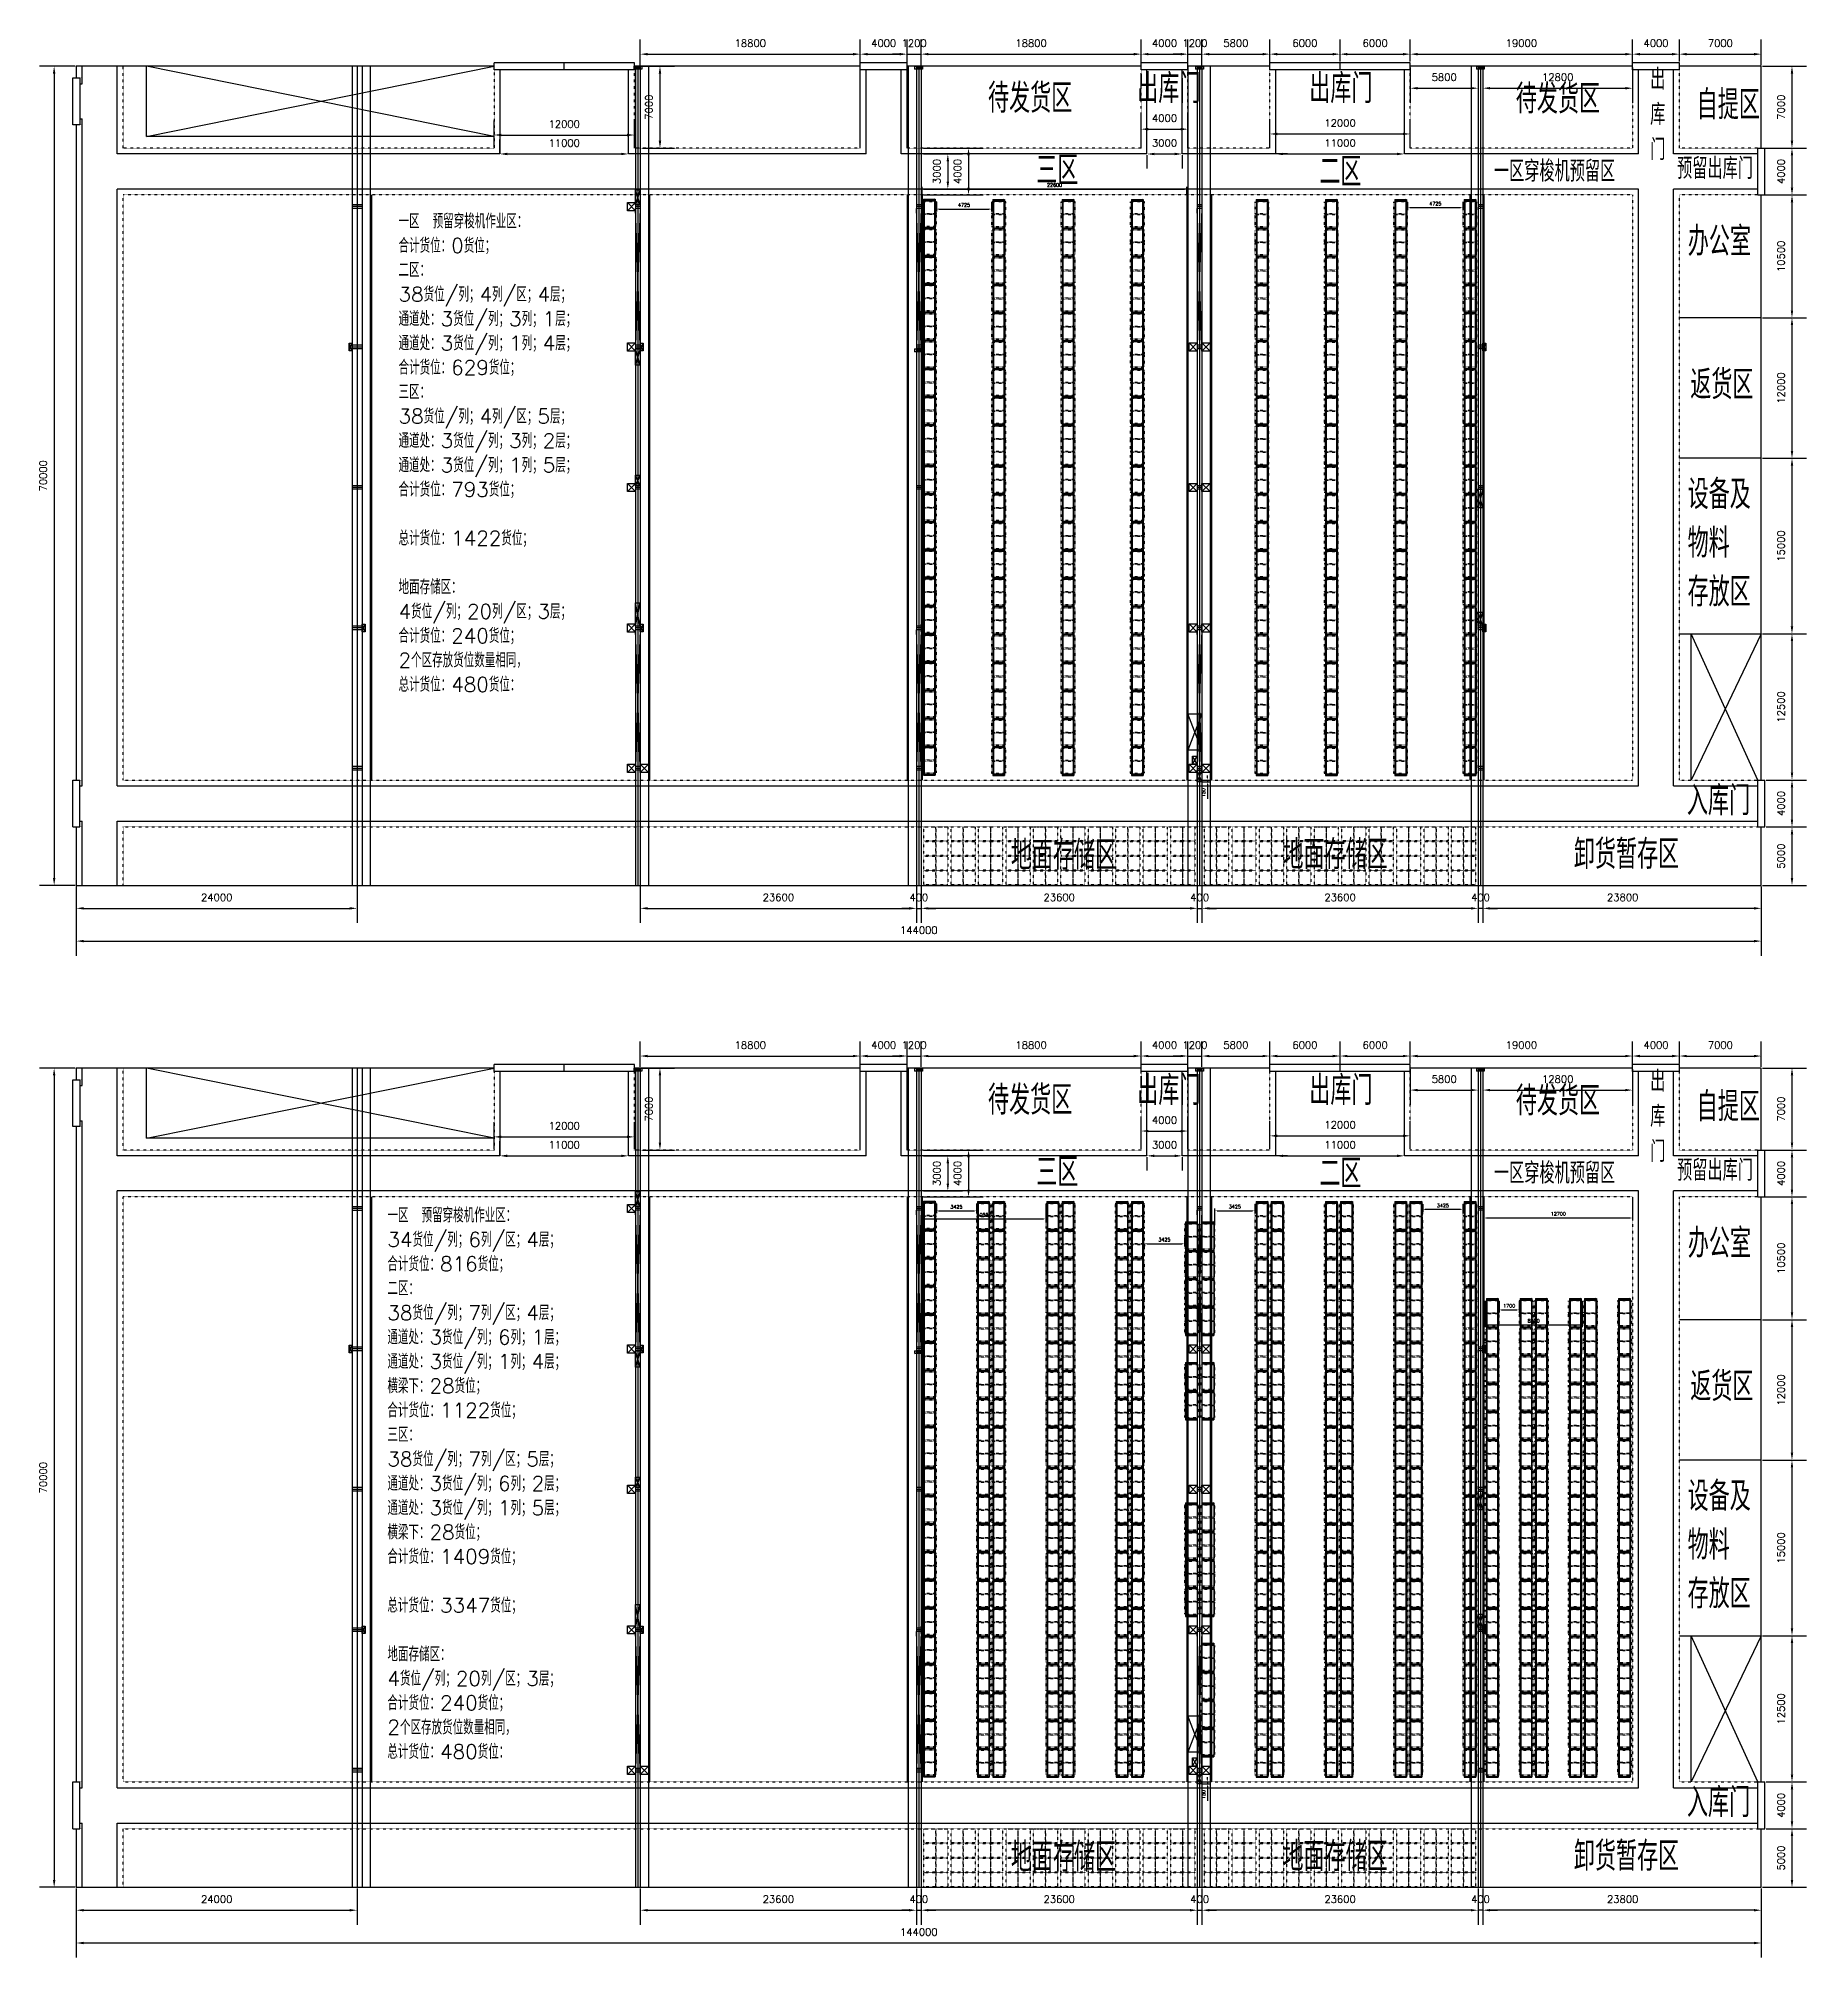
# Model space of a CAD drawing. Header units: millimetres. Extents: x 6622 to 532820, y 3370 to 359312.
# Drawn here: x 6622 to 157730, y 3370 to 167368 of the extents above; entities that cross this region are included whole.
import ezdxf

# ---------------------------------------------------------------- set-up
doc = ezdxf.new("R2010")
doc.units = ezdxf.units.MM
doc.linetypes.add('ACAD_ISO03W100', pattern=[30, 12, -18])
doc.styles.get("Standard").update_dxf_attribs({"font": 'txt', "bigfont": 'gbcbig.shx'})
doc.dimstyles.new('ISO-25', dxfattribs={"dimtxt": 625, "dimasz": 625, "dimexe": 1250, "dimexo": 100, "dimgap": 625, "dimtad": 1, "dimtxsty": 'Standard', "dimcen": 2.5, "dimadec": 0, "dimazin": 0, "dimtfac": 1, "dimtmove": 0, "dimatfit": 3, "dimfxl": 1, "dimarcsym": 0})
doc.dimstyles.new('副本 ISO-25', dxfattribs={"dimtxt": 300, "dimasz": 200, "dimexe": 200, "dimexo": 25, "dimgap": 200, "dimtad": 1, "dimtxsty": 'Standard', "dimcen": 2.5, "dimadec": 0, "dimazin": 0, "dimtfac": 1, "dimtmove": 0, "dimatfit": 3, "dimfxl": 1, "dimarcsym": 0})

msp = doc.modelspace()

# ---------------------------------------------------------------- texts
at = {"color": 0, "attachment_point": 1}
for s, insert, char_height, width in [('出库门', (100528.938, 164337.757), 2500, 7700.04118), ('出库门', (115230.746, 164335.184), 2500, 7700.04118), ('出\\P库\\P门', (144363.166, 164769.063), 1800, 1659.08494), ('待发货区', (87776.224, 163511.246), 2500, 7700.04118), ('待发货区', (132876.549, 163447.223), 2500, 7700.04118), ('自提区', (148336.088, 162946.648), 2500, 7700.04118), ('三区', (91895.602, 157346.83), 2500, 4268.9301), ('二区', (116090.477, 157230.192), 2500, 4268.9301), ('一区穿梭机预留区', (131006.059, 156920.553), 1800, 10552.2165), ('预留出库门', (146662.97, 157156.649), 1800, 7240.5432), ('一区 预留穿梭机作业区：\\P合计货位：0货位；\\P二区：\\P38货位/列；4列/区；4层；\\P通道处：3货位/列；3列；1层；\\P通道处：3货位/列；1列；4层；\\P合计货位：629货位；\\P三区：\\P38货位/列；4列/区；5层；\\P通道处：3货位/列；3列；2层；\\P通道处：3货位/列；1列；5层；\\P合计货位：793货位；\\P\\P总计货位：1422货位；\\P\\P地面存储区：\\P4货位/列；20列/区；3层；\\P合计货位：240货位；\\P2个区存放货位数量相同，\\P总计货位：480货位：', (37400, 152372.72), 1250, 20004.14795), ('办公室', (147576.871, 151276.655), 2500, 7700.04118), ('返货区', (147786.862, 139032.444), 2500, 7700.04118), ('设备及\\P物料\\P存放区', (147559.212, 129654.794), 2500, 7700.04118), ('入库门', (147499.098, 103488.618), 2500, 6217.35673), ('地面存储区', (89727.011, 98821.768), 2500, 9090.33867), ('地面存储区', (112933.539, 98879.189), 2500, 9090.33867), ('卸货暂存区', (137838.09, 98901.517), 2500, 10570.13799), ('出库门', (100528.938, 78727.757), 2500, 7700.04118), ('出库门', (115230.746, 78725.184), 2500, 7700.04118), ('出\\P库\\P门', (144363.166, 79159.063), 1800, 1659.08494), ('待发货区', (87776.224, 77901.246), 2500, 7700.04118), ('待发货区', (132876.549, 77837.223), 2500, 7700.04118), ('自提区', (148336.088, 77336.648), 2500, 7700.04118), ('三区', (91895.602, 71736.83), 2500, 4268.9301), ('二区', (116090.477, 71620.192), 2500, 4268.9301), ('一区穿梭机预留区', (131006.059, 71310.553), 1800, 10552.2165), ('预留出库门', (146662.97, 71546.649), 1800, 7240.5432), ('一区 预留穿梭机作业区：\\P34货位/列；6列/区；4层；\\P合计货位：816货位；\\P二区：\\P38货位/列；7列/区；4层；\\P通道处：3货位/列；6列；1层；\\P通道处：3货位/列；1列；4层；\\P横梁下：28货位；\\P合计货位：1122货位；\\P三区：\\P38货位/列；7列/区；5层；\\P通道处：3货位/列；6列；2层；\\P通道处：3货位/列；1列；5层；\\P横梁下：28货位；\\P合计货位：1409货位；\\P\\P总计货位：3347货位；\\P\\P地面存储区：\\P4货位/列；20列/区；3层；\\P合计货位：240货位；\\P2个区存放货位数量相同，\\P总计货位：480货位：', (36450, 67436.054), 1250, 20004.14795), ('办公室', (147576.871, 65666.655), 2500, 7700.04118), ('返货区', (147786.862, 53422.444), 2500, 7700.04118), ('设备及\\P物料\\P存放区', (147559.212, 44044.794), 2500, 7700.04118), ('入库门', (147499.098, 17878.618), 2500, 6217.35673), ('地面存储区', (89727.011, 13211.768), 2500, 9090.33867), ('地面存储区', (112933.539, 13269.189), 2500, 9090.33867), ('卸货暂存区', (137838.09, 13291.517), 2500, 10570.13799)]:
    msp.add_mtext(s, dxfattribs=dict(at, insert=insert, char_height=char_height, width=width))

# ---------------------------------------------------------------- blocks, each defined once
blk = doc.blocks.new('*D10')
at = {"color": 0, "lineweight": -2, "transparency": 16777216}
for p, q in [((58260, 79380), (60990, 79380)), ((59740, 78755), (59740, 73005)), ((58260, 72380), (60990, 72380))]:
    blk.add_line(p, q, dxfattribs=at)
at = {"color": 0, "transparency": 16777216}
for points in [[(59636, 78755), (59844, 78755), (59740, 79380)], [(59636, 73005), (59844, 73005), (59740, 72380)]]:
    blk.add_solid(points, dxfattribs=at)
at = {"layer": 'Defpoints', "color": 0, "transparency": 16777216}
for p in [(58160, 79380), (58160, 72380), (59740, 72380)]:
    blk.add_point(p, dxfattribs=at)
at = {"color": 0, "transparency": 16777216, "insert": (58802, 75880), "char_height": 625, "attachment_point": 5, "rotation": 90}
blk.add_mtext('7000', dxfattribs=at)
blk = doc.blocks.new('*D11')
at = {"color": 0, "lineweight": -2, "transparency": 16777216}
for p, q in [((112360, 71980), (112360, 73130)), ((123360, 71980), (123360, 73130)), ((112985, 71880), (122735, 71880))]:
    blk.add_line(p, q, dxfattribs=at)
at = {"color": 0, "transparency": 16777216}
for points in [[(112985, 71984), (112985, 71776), (112360, 71880)], [(122735, 71984), (122735, 71776), (123360, 71880)]]:
    blk.add_solid(points, dxfattribs=at)
at = {"layer": 'Defpoints', "color": 0, "transparency": 16777216}
for p in [(112360, 71880), (123360, 71880), (123360, 71880)]:
    blk.add_point(p, dxfattribs=at)
at = {"color": 0, "transparency": 16777216, "insert": (117860, 72818), "char_height": 625, "attachment_point": 5}
blk.add_mtext('11000', dxfattribs=at)
blk = doc.blocks.new('*D12')
at = {"color": 0, "lineweight": -2, "transparency": 16777216}
for p, q in [((111860, 72480), (111860, 74840)), ((123860, 72480), (123860, 74840)), ((112485, 73590), (123235, 73590))]:
    blk.add_line(p, q, dxfattribs=at)
at = {"color": 0, "transparency": 16777216}
for points in [[(112485, 73694), (112485, 73486), (111860, 73590)], [(123235, 73694), (123235, 73486), (123860, 73590)]]:
    blk.add_solid(points, dxfattribs=at)
at = {"layer": 'Defpoints', "color": 0, "transparency": 16777216}
for p in [(111860, 72380), (123860, 73590), (123860, 72380)]:
    blk.add_point(p, dxfattribs=at)
at = {"color": 0, "transparency": 16777216, "insert": (117860, 74528), "char_height": 625, "attachment_point": 5}
blk.add_mtext('12000', dxfattribs=at)
blk = doc.blocks.new('*D13')
at = {"color": 0, "lineweight": -2, "transparency": 16777216}
for p, q in [((101360, 71780), (101360, 70630)), ((101985, 71880), (103735, 71880)), ((104360, 71780), (104360, 70630))]:
    blk.add_line(p, q, dxfattribs=at)
at = {"color": 0, "transparency": 16777216}
for points in [[(101985, 71984), (101985, 71776), (101360, 71880)], [(103735, 71984), (103735, 71776), (104360, 71880)]]:
    blk.add_solid(points, dxfattribs=at)
at = {"layer": 'Defpoints', "color": 0, "transparency": 16777216}
for p in [(101360, 71880), (104360, 71880), (104360, 71880)]:
    blk.add_point(p, dxfattribs=at)
at = {"color": 0, "transparency": 16777216, "insert": (102860, 72817), "char_height": 625, "attachment_point": 5}
blk.add_mtext('3000', dxfattribs=at)
blk = doc.blocks.new('*D14')
at = {"color": 0, "lineweight": -2, "transparency": 16777216}
for p, q in [((100860, 72480), (100860, 75250)), ((101485, 74000), (104235, 74000)), ((104860, 72480), (104860, 75250))]:
    blk.add_line(p, q, dxfattribs=at)
at = {"color": 0, "transparency": 16777216}
for points in [[(101485, 74104), (101485, 73896), (100860, 74000)], [(104235, 74104), (104235, 73896), (104860, 74000)]]:
    blk.add_solid(points, dxfattribs=at)
at = {"layer": 'Defpoints', "color": 0, "transparency": 16777216}
for p in [(104860, 74000), (100860, 72380), (104860, 72380)]:
    blk.add_point(p, dxfattribs=at)
at = {"color": 0, "transparency": 16777216, "insert": (102860, 74938), "char_height": 625, "attachment_point": 5}
blk.add_mtext('4000', dxfattribs=at)
blk = doc.blocks.new('*D15')
at = {"color": 0, "lineweight": -2, "transparency": 16777216}
for p, q in [((58060, 79480), (58060, 81660)), ((58685, 80410), (76235, 80410)), ((76860, 79480), (76860, 81660))]:
    blk.add_line(p, q, dxfattribs=at)
at = {"color": 0, "transparency": 16777216}
for points in [[(58685, 80514), (58685, 80306), (58060, 80410)], [(76235, 80514), (76235, 80306), (76860, 80410)]]:
    blk.add_solid(points, dxfattribs=at)
at = {"layer": 'Defpoints', "color": 0, "transparency": 16777216}
for p in [(76860, 80410), (58060, 79380), (76860, 79380)]:
    blk.add_point(p, dxfattribs=at)
at = {"color": 0, "transparency": 16777216, "insert": (67460, 81348), "char_height": 625, "attachment_point": 5}
blk.add_mtext('18800', dxfattribs=at)
blk = doc.blocks.new('*D16')
at = {"color": 0, "lineweight": -2, "transparency": 16777216}
for p, q in [((76860, 79780), (76860, 81660)), ((77485, 80410), (80235, 80410)), ((80860, 79780), (80860, 81660))]:
    blk.add_line(p, q, dxfattribs=at)
at = {"color": 0, "transparency": 16777216}
for points in [[(77485, 80514), (77485, 80306), (76860, 80410)], [(80235, 80514), (80235, 80306), (80860, 80410)]]:
    blk.add_solid(points, dxfattribs=at)
at = {"layer": 'Defpoints', "color": 0, "transparency": 16777216}
for p in [(80860, 80410), (76860, 79680), (80860, 79680)]:
    blk.add_point(p, dxfattribs=at)
at = {"color": 0, "transparency": 16777216, "insert": (78860, 81348), "char_height": 625, "attachment_point": 5}
blk.add_mtext('4000', dxfattribs=at)
blk = doc.blocks.new('*D17')
at = {"color": 0, "lineweight": -2, "transparency": 16777216}
for p, q in [((80235, 80410), (79610, 80410)), ((80860, 79480), (80860, 81660)), ((80860, 80410), (82060, 80410)), ((82060, 79480), (82060, 81660)), ((82685, 80410), (83310, 80410))]:
    blk.add_line(p, q, dxfattribs=at)
at = {"color": 0, "transparency": 16777216}
for points in [[(80235, 80514), (80235, 80306), (80860, 80410)], [(82685, 80514), (82685, 80306), (82060, 80410)]]:
    blk.add_solid(points, dxfattribs=at)
at = {"layer": 'Defpoints', "color": 0, "transparency": 16777216}
for p in [(82060, 80410), (80860, 79380), (82060, 79380)]:
    blk.add_point(p, dxfattribs=at)
at = {"color": 0, "transparency": 16777216, "insert": (81460, 81348), "char_height": 625, "attachment_point": 5}
blk.add_mtext('1200', dxfattribs=at)
blk = doc.blocks.new('*D18')
at = {"color": 0, "lineweight": -2, "transparency": 16777216}
for p, q in [((82060, 79480), (82060, 81660)), ((82685, 80410), (100235, 80410)), ((100860, 79480), (100860, 81660))]:
    blk.add_line(p, q, dxfattribs=at)
at = {"color": 0, "transparency": 16777216}
for points in [[(82685, 80514), (82685, 80306), (82060, 80410)], [(100235, 80514), (100235, 80306), (100860, 80410)]]:
    blk.add_solid(points, dxfattribs=at)
at = {"layer": 'Defpoints', "color": 0, "transparency": 16777216}
for p in [(100860, 80410), (82060, 79380), (100860, 79380)]:
    blk.add_point(p, dxfattribs=at)
at = {"color": 0, "transparency": 16777216, "insert": (91460, 81348), "char_height": 625, "attachment_point": 5}
blk.add_mtext('18800', dxfattribs=at)
blk = doc.blocks.new('*D19')
at = {"color": 0, "lineweight": -2, "transparency": 16777216}
for p, q in [((100860, 79780), (100860, 81660)), ((101485, 80410), (104235, 80410)), ((104860, 79780), (104860, 81660))]:
    blk.add_line(p, q, dxfattribs=at)
at = {"color": 0, "transparency": 16777216}
for points in [[(101485, 80514), (101485, 80306), (100860, 80410)], [(104235, 80514), (104235, 80306), (104860, 80410)]]:
    blk.add_solid(points, dxfattribs=at)
at = {"layer": 'Defpoints', "color": 0, "transparency": 16777216}
for p in [(104860, 80410), (100860, 79680), (104860, 79680)]:
    blk.add_point(p, dxfattribs=at)
at = {"color": 0, "transparency": 16777216, "insert": (102860, 81348), "char_height": 625, "attachment_point": 5}
blk.add_mtext('4000', dxfattribs=at)
blk = doc.blocks.new('*D20')
at = {"color": 0, "lineweight": -2, "transparency": 16777216}
for p, q in [((104235, 80410), (103610, 80410)), ((104860, 79480), (104860, 81660)), ((104860, 80410), (106060, 80410)), ((106060, 79480), (106060, 81660)), ((106685, 80410), (107310, 80410))]:
    blk.add_line(p, q, dxfattribs=at)
at = {"color": 0, "transparency": 16777216}
for points in [[(104235, 80514), (104235, 80306), (104860, 80410)], [(106685, 80514), (106685, 80306), (106060, 80410)]]:
    blk.add_solid(points, dxfattribs=at)
at = {"layer": 'Defpoints', "color": 0, "transparency": 16777216}
for p in [(106060, 80410), (104860, 79380), (106060, 79380)]:
    blk.add_point(p, dxfattribs=at)
at = {"color": 0, "transparency": 16777216, "insert": (105460, 81348), "char_height": 625, "attachment_point": 5}
blk.add_mtext('1200', dxfattribs=at)
blk = doc.blocks.new('*D21')
at = {"color": 0, "lineweight": -2, "transparency": 16777216}
for p, q in [((106060, 79480), (106060, 81660)), ((106685, 80410), (111235, 80410)), ((111860, 79480), (111860, 81660))]:
    blk.add_line(p, q, dxfattribs=at)
at = {"color": 0, "transparency": 16777216}
for points in [[(106685, 80514), (106685, 80306), (106060, 80410)], [(111235, 80514), (111235, 80306), (111860, 80410)]]:
    blk.add_solid(points, dxfattribs=at)
at = {"layer": 'Defpoints', "color": 0, "transparency": 16777216}
for p in [(111860, 80410), (106060, 79380), (111860, 79380)]:
    blk.add_point(p, dxfattribs=at)
at = {"color": 0, "transparency": 16777216, "insert": (108960, 81348), "char_height": 625, "attachment_point": 5}
blk.add_mtext('5800', dxfattribs=at)
blk = doc.blocks.new('*D22')
at = {"color": 0, "lineweight": -2, "transparency": 16777216}
for p, q in [((111860, 79780), (111860, 81660)), ((112485, 80410), (117235, 80410)), ((117860, 79780), (117860, 81660))]:
    blk.add_line(p, q, dxfattribs=at)
at = {"color": 0, "transparency": 16777216}
for points in [[(112485, 80514), (112485, 80306), (111860, 80410)], [(117235, 80514), (117235, 80306), (117860, 80410)]]:
    blk.add_solid(points, dxfattribs=at)
at = {"layer": 'Defpoints', "color": 0, "transparency": 16777216}
for p in [(117860, 80410), (111860, 79680), (117860, 79680)]:
    blk.add_point(p, dxfattribs=at)
at = {"color": 0, "transparency": 16777216, "insert": (114860, 81348), "char_height": 625, "attachment_point": 5}
blk.add_mtext('6000', dxfattribs=at)
blk = doc.blocks.new('*D23')
at = {"color": 0, "lineweight": -2, "transparency": 16777216}
for p, q in [((117860, 79780), (117860, 81660)), ((118485, 80410), (123235, 80410)), ((123860, 79780), (123860, 81660))]:
    blk.add_line(p, q, dxfattribs=at)
at = {"color": 0, "transparency": 16777216}
for points in [[(118485, 80514), (118485, 80306), (117860, 80410)], [(123235, 80514), (123235, 80306), (123860, 80410)]]:
    blk.add_solid(points, dxfattribs=at)
at = {"layer": 'Defpoints', "color": 0, "transparency": 16777216}
for p in [(123860, 80410), (117860, 79680), (123860, 79680)]:
    blk.add_point(p, dxfattribs=at)
at = {"color": 0, "transparency": 16777216, "insert": (120860, 81348), "char_height": 625, "attachment_point": 5}
blk.add_mtext('6000', dxfattribs=at)
blk = doc.blocks.new('*D24')
at = {"color": 0, "lineweight": -2, "transparency": 16777216}
for p, q in [((123860, 79780), (123860, 81660)), ((124485, 80410), (142235, 80410)), ((142860, 79480), (142860, 81660))]:
    blk.add_line(p, q, dxfattribs=at)
at = {"color": 0, "transparency": 16777216}
for points in [[(124485, 80514), (124485, 80306), (123860, 80410)], [(142235, 80514), (142235, 80306), (142860, 80410)]]:
    blk.add_solid(points, dxfattribs=at)
at = {"layer": 'Defpoints', "color": 0, "transparency": 16777216}
for p in [(142860, 80410), (123860, 79680), (142860, 79380)]:
    blk.add_point(p, dxfattribs=at)
at = {"color": 0, "transparency": 16777216, "insert": (133360, 81348), "char_height": 625, "attachment_point": 5}
blk.add_mtext('19000', dxfattribs=at)
blk = doc.blocks.new('*D25')
at = {"color": 0, "lineweight": -2, "transparency": 16777216}
for p, q in [((123860, 79280), (123860, 76250)), ((129660, 79280), (129660, 76250)), ((124485, 77500), (129035, 77500))]:
    blk.add_line(p, q, dxfattribs=at)
at = {"color": 0, "transparency": 16777216}
for points in [[(124485, 77604), (124485, 77396), (123860, 77500)], [(129035, 77604), (129035, 77396), (129660, 77500)]]:
    blk.add_solid(points, dxfattribs=at)
at = {"layer": 'Defpoints', "color": 0, "transparency": 16777216}
for p in [(123860, 79380), (129660, 79380), (129660, 77500)]:
    blk.add_point(p, dxfattribs=at)
at = {"color": 0, "transparency": 16777216, "insert": (126760, 78438), "char_height": 625, "attachment_point": 5}
blk.add_mtext('5800', dxfattribs=at)
blk = doc.blocks.new('*D26')
at = {"color": 0, "lineweight": -2, "transparency": 16777216}
for p, q in [((130060, 79280), (130060, 76250)), ((142860, 79280), (142860, 76250)), ((130685, 77500), (142235, 77500))]:
    blk.add_line(p, q, dxfattribs=at)
at = {"color": 0, "transparency": 16777216}
for points in [[(130685, 77604), (130685, 77396), (130060, 77500)], [(142235, 77604), (142235, 77396), (142860, 77500)]]:
    blk.add_solid(points, dxfattribs=at)
at = {"layer": 'Defpoints', "color": 0, "transparency": 16777216}
for p in [(130060, 79380), (142860, 79380), (142860, 77500)]:
    blk.add_point(p, dxfattribs=at)
at = {"color": 0, "transparency": 16777216, "insert": (136460, 78438), "char_height": 625, "attachment_point": 5}
blk.add_mtext('12800', dxfattribs=at)
blk = doc.blocks.new('*D27')
at = {"color": 0, "lineweight": -2, "transparency": 16777216}
for p, q in [((142860, 79780), (142860, 81660)), ((143485, 80410), (146235, 80410)), ((146860, 79780), (146860, 81660))]:
    blk.add_line(p, q, dxfattribs=at)
at = {"color": 0, "transparency": 16777216}
for points in [[(143485, 80514), (143485, 80306), (142860, 80410)], [(146235, 80514), (146235, 80306), (146860, 80410)]]:
    blk.add_solid(points, dxfattribs=at)
at = {"layer": 'Defpoints', "color": 0, "transparency": 16777216}
for p in [(146860, 80410), (142860, 79680), (146860, 79680)]:
    blk.add_point(p, dxfattribs=at)
at = {"color": 0, "transparency": 16777216, "insert": (144860, 81348), "char_height": 625, "attachment_point": 5}
blk.add_mtext('4000', dxfattribs=at)
blk = doc.blocks.new('*D28')
at = {"color": 0, "lineweight": -2, "transparency": 16777216}
for p, q in [((146860, 79780), (146860, 81660)), ((147485, 80410), (153235, 80410)), ((153860, 79480), (153860, 81660))]:
    blk.add_line(p, q, dxfattribs=at)
at = {"color": 0, "transparency": 16777216}
for points in [[(147485, 80514), (147485, 80306), (146860, 80410)], [(153235, 80514), (153235, 80306), (153860, 80410)]]:
    blk.add_solid(points, dxfattribs=at)
at = {"layer": 'Defpoints', "color": 0, "transparency": 16777216}
for p in [(153860, 80410), (146860, 79680), (153860, 79380)]:
    blk.add_point(p, dxfattribs=at)
at = {"color": 0, "transparency": 16777216, "insert": (150360, 81348), "char_height": 625, "attachment_point": 5}
blk.add_mtext('7000', dxfattribs=at)
blk = doc.blocks.new('*D29')
at = {"color": 0, "lineweight": -2, "transparency": 16777216}
for p, q in [((153960, 79380), (157730, 79380)), ((156480, 78755), (156480, 73005)), ((153960, 72380), (157730, 72380))]:
    blk.add_line(p, q, dxfattribs=at)
at = {"color": 0, "transparency": 16777216}
for points in [[(156376, 78755), (156584, 78755), (156480, 79380)], [(156376, 73005), (156584, 73005), (156480, 72380)]]:
    blk.add_solid(points, dxfattribs=at)
at = {"layer": 'Defpoints', "color": 0, "transparency": 16777216}
for p in [(153860, 79380), (153860, 72380), (156480, 72380)]:
    blk.add_point(p, dxfattribs=at)
at = {"color": 0, "transparency": 16777216, "insert": (155542, 75880), "char_height": 625, "attachment_point": 5, "rotation": 90}
blk.add_mtext('7000', dxfattribs=at)
blk = doc.blocks.new('*D30')
at = {"color": 0, "lineweight": -2, "transparency": 16777216}
for p, q in [((154260, 72380), (157730, 72380)), ((156480, 71755), (156480, 69005)), ((154260, 68380), (157730, 68380))]:
    blk.add_line(p, q, dxfattribs=at)
at = {"color": 0, "transparency": 16777216}
for points in [[(156376, 71755), (156584, 71755), (156480, 72380)], [(156376, 69005), (156584, 69005), (156480, 68380)]]:
    blk.add_solid(points, dxfattribs=at)
at = {"layer": 'Defpoints', "color": 0, "transparency": 16777216}
for p in [(154160, 72380), (154160, 68380), (156480, 68380)]:
    blk.add_point(p, dxfattribs=at)
at = {"color": 0, "transparency": 16777216, "insert": (155542, 70380), "char_height": 625, "attachment_point": 5, "rotation": 90}
blk.add_mtext('4000', dxfattribs=at)
blk = doc.blocks.new('*D31')
at = {"color": 0, "lineweight": -2, "transparency": 16777216}
for p, q in [((153960, 68380), (157730, 68380)), ((156480, 67755), (156480, 58505)), ((153960, 57880), (157730, 57880))]:
    blk.add_line(p, q, dxfattribs=at)
at = {"color": 0, "transparency": 16777216}
for points in [[(156376, 67755), (156584, 67755), (156480, 68380)], [(156376, 58505), (156584, 58505), (156480, 57880)]]:
    blk.add_solid(points, dxfattribs=at)
at = {"layer": 'Defpoints', "color": 0, "transparency": 16777216}
for p in [(153860, 68380), (153860, 57880), (156480, 57880)]:
    blk.add_point(p, dxfattribs=at)
at = {"color": 0, "transparency": 16777216, "insert": (155542, 63130), "char_height": 625, "attachment_point": 5, "rotation": 90}
blk.add_mtext('10500', dxfattribs=at)
blk = doc.blocks.new('*D32')
at = {"color": 0, "lineweight": -2, "transparency": 16777216}
for p, q in [((153960, 57880), (157730, 57880)), ((156480, 57255), (156480, 46505)), ((153960, 45880), (157730, 45880))]:
    blk.add_line(p, q, dxfattribs=at)
at = {"color": 0, "transparency": 16777216}
for points in [[(156376, 57255), (156584, 57255), (156480, 57880)], [(156376, 46505), (156584, 46505), (156480, 45880)]]:
    blk.add_solid(points, dxfattribs=at)
at = {"layer": 'Defpoints', "color": 0, "transparency": 16777216}
for p in [(153860, 57880), (153860, 45880), (156480, 45880)]:
    blk.add_point(p, dxfattribs=at)
at = {"color": 0, "transparency": 16777216, "insert": (155542, 51880), "char_height": 625, "attachment_point": 5, "rotation": 90}
blk.add_mtext('12000', dxfattribs=at)
blk = doc.blocks.new('*D33')
at = {"color": 0, "lineweight": -2, "transparency": 16777216}
for p, q in [((153960, 45880), (157730, 45880)), ((156480, 45255), (156480, 31505)), ((153960, 30880), (157730, 30880))]:
    blk.add_line(p, q, dxfattribs=at)
at = {"color": 0, "transparency": 16777216}
for points in [[(156376, 45255), (156584, 45255), (156480, 45880)], [(156376, 31505), (156584, 31505), (156480, 30880)]]:
    blk.add_solid(points, dxfattribs=at)
at = {"layer": 'Defpoints', "color": 0, "transparency": 16777216}
for p in [(153860, 45880), (153860, 30880), (156480, 30880)]:
    blk.add_point(p, dxfattribs=at)
at = {"color": 0, "transparency": 16777216, "insert": (155542, 38380), "char_height": 625, "attachment_point": 5, "rotation": 90}
blk.add_mtext('15000', dxfattribs=at)
blk = doc.blocks.new('*D34')
at = {"color": 0, "lineweight": -2, "transparency": 16777216}
for p, q in [((153960, 30880), (157730, 30880)), ((156480, 30255), (156480, 19005)), ((154260, 18380), (157730, 18380))]:
    blk.add_line(p, q, dxfattribs=at)
at = {"color": 0, "transparency": 16777216}
for points in [[(156376, 30255), (156584, 30255), (156480, 30880)], [(156376, 19005), (156584, 19005), (156480, 18380)]]:
    blk.add_solid(points, dxfattribs=at)
at = {"layer": 'Defpoints', "color": 0, "transparency": 16777216}
for p in [(153860, 30880), (154160, 18380), (156480, 18380)]:
    blk.add_point(p, dxfattribs=at)
at = {"color": 0, "transparency": 16777216, "insert": (155542, 24630), "char_height": 625, "attachment_point": 5, "rotation": 90}
blk.add_mtext('12500', dxfattribs=at)
blk = doc.blocks.new('*D35')
at = {"color": 0, "lineweight": -2, "transparency": 16777216}
for p, q in [((154260, 18380), (157730, 18380)), ((156480, 17755), (156480, 15005)), ((154260, 14380), (157730, 14380))]:
    blk.add_line(p, q, dxfattribs=at)
at = {"color": 0, "transparency": 16777216}
for points in [[(156376, 17755), (156584, 17755), (156480, 18380)], [(156376, 15005), (156584, 15005), (156480, 14380)]]:
    blk.add_solid(points, dxfattribs=at)
at = {"layer": 'Defpoints', "color": 0, "transparency": 16777216}
for p in [(154160, 18380), (154160, 14380), (156480, 14380)]:
    blk.add_point(p, dxfattribs=at)
at = {"color": 0, "transparency": 16777216, "insert": (155542, 16380), "char_height": 625, "attachment_point": 5, "rotation": 90}
blk.add_mtext('4000', dxfattribs=at)
blk = doc.blocks.new('*D36')
at = {"color": 0, "lineweight": -2, "transparency": 16777216}
for p, q in [((154260, 14380), (157730, 14380)), ((156480, 13755), (156480, 10005)), ((153960, 9380), (157730, 9380))]:
    blk.add_line(p, q, dxfattribs=at)
at = {"color": 0, "transparency": 16777216}
for points in [[(156376, 13755), (156584, 13755), (156480, 14380)], [(156376, 10005), (156584, 10005), (156480, 9380)]]:
    blk.add_solid(points, dxfattribs=at)
at = {"layer": 'Defpoints', "color": 0, "transparency": 16777216}
for p in [(154160, 14380), (153860, 9380), (156480, 9380)]:
    blk.add_point(p, dxfattribs=at)
at = {"color": 0, "transparency": 16777216, "insert": (155542, 11880), "char_height": 625, "attachment_point": 5, "rotation": 90}
blk.add_mtext('5000', dxfattribs=at)
blk = doc.blocks.new('*D37')
at = {"color": 0, "lineweight": -2, "transparency": 16777216}
for p, q in [((130060, 9280), (130060, 6170)), ((153860, 9280), (153860, 6170)), ((153235, 7420), (130685, 7420))]:
    blk.add_line(p, q, dxfattribs=at)
at = {"color": 0, "transparency": 16777216}
for points in [[(130685, 7524), (130685, 7316), (130060, 7420)], [(153235, 7524), (153235, 7316), (153860, 7420)]]:
    blk.add_solid(points, dxfattribs=at)
at = {"layer": 'Defpoints', "color": 0, "transparency": 16777216}
for p in [(130060, 9380), (153860, 9380), (130060, 7420)]:
    blk.add_point(p, dxfattribs=at)
at = {"color": 0, "transparency": 16777216, "insert": (142010, 8358), "char_height": 625, "attachment_point": 5}
blk.add_mtext('23800', dxfattribs=at)
blk = doc.blocks.new('*D38')
at = {"color": 0, "lineweight": -2, "transparency": 16777216}
for p, q in [((129660, 9280), (129660, 6170)), ((130060, 9280), (130060, 6170)), ((129035, 7420), (128410, 7420)), ((130060, 7420), (129660, 7420)), ((130685, 7420), (131310, 7420))]:
    blk.add_line(p, q, dxfattribs=at)
at = {"color": 0, "transparency": 16777216}
for points in [[(129035, 7524), (129035, 7316), (129660, 7420)], [(130685, 7524), (130685, 7316), (130060, 7420)]]:
    blk.add_solid(points, dxfattribs=at)
at = {"layer": 'Defpoints', "color": 0, "transparency": 16777216}
for p in [(129660, 9380), (130060, 9380), (129660, 7420)]:
    blk.add_point(p, dxfattribs=at)
at = {"color": 0, "transparency": 16777216, "insert": (129860, 8358), "char_height": 625, "attachment_point": 5}
blk.add_mtext('400', dxfattribs=at)
blk = doc.blocks.new('*D39')
at = {"color": 0, "lineweight": -2, "transparency": 16777216}
for p, q in [((106060, 9280), (106060, 6170)), ((129660, 9280), (129660, 6170)), ((129035, 7420), (106685, 7420))]:
    blk.add_line(p, q, dxfattribs=at)
at = {"color": 0, "transparency": 16777216}
for points in [[(106685, 7524), (106685, 7316), (106060, 7420)], [(129035, 7524), (129035, 7316), (129660, 7420)]]:
    blk.add_solid(points, dxfattribs=at)
at = {"layer": 'Defpoints', "color": 0, "transparency": 16777216}
for p in [(106060, 9380), (129660, 9380), (106060, 7420)]:
    blk.add_point(p, dxfattribs=at)
at = {"color": 0, "transparency": 16777216, "insert": (117860, 8358), "char_height": 625, "attachment_point": 5}
blk.add_mtext('23600', dxfattribs=at)
blk = doc.blocks.new('*D40')
at = {"color": 0, "lineweight": -2, "transparency": 16777216}
for p, q in [((82060, 9280), (82060, 6170)), ((105660, 9280), (105660, 6170)), ((105035, 7420), (82685, 7420))]:
    blk.add_line(p, q, dxfattribs=at)
at = {"color": 0, "transparency": 16777216}
for points in [[(82685, 7524), (82685, 7316), (82060, 7420)], [(105035, 7524), (105035, 7316), (105660, 7420)]]:
    blk.add_solid(points, dxfattribs=at)
at = {"layer": 'Defpoints', "color": 0, "transparency": 16777216}
for p in [(82060, 9380), (105660, 9380), (82060, 7420)]:
    blk.add_point(p, dxfattribs=at)
at = {"color": 0, "transparency": 16777216, "insert": (93860, 8358), "char_height": 625, "attachment_point": 5}
blk.add_mtext('23600', dxfattribs=at)
blk = doc.blocks.new('*D41')
at = {"color": 0, "lineweight": -2, "transparency": 16777216}
for p, q in [((105660, 9280), (105660, 6170)), ((106060, 9280), (106060, 6170)), ((105035, 7420), (104410, 7420)), ((105660, 7420), (106060, 7420)), ((106685, 7420), (107310, 7420))]:
    blk.add_line(p, q, dxfattribs=at)
at = {"color": 0, "transparency": 16777216}
for points in [[(105035, 7524), (105035, 7316), (105660, 7420)], [(106685, 7524), (106685, 7316), (106060, 7420)]]:
    blk.add_solid(points, dxfattribs=at)
at = {"layer": 'Defpoints', "color": 0, "transparency": 16777216}
for p in [(105660, 9380), (106060, 9380), (106060, 7420)]:
    blk.add_point(p, dxfattribs=at)
at = {"color": 0, "transparency": 16777216, "insert": (105860, 8358), "char_height": 625, "attachment_point": 5}
blk.add_mtext('400', dxfattribs=at)
blk = doc.blocks.new('*D42')
at = {"color": 0, "lineweight": -2, "transparency": 16777216}
for p, q in [((58060, 9280), (58060, 6170)), ((81660, 9280), (81660, 6170)), ((58685, 7420), (81035, 7420))]:
    blk.add_line(p, q, dxfattribs=at)
at = {"color": 0, "transparency": 16777216}
for points in [[(58685, 7524), (58685, 7316), (58060, 7420)], [(81035, 7524), (81035, 7316), (81660, 7420)]]:
    blk.add_solid(points, dxfattribs=at)
at = {"layer": 'Defpoints', "color": 0, "transparency": 16777216}
for p in [(58060, 9380), (81660, 9380), (81660, 7420)]:
    blk.add_point(p, dxfattribs=at)
at = {"color": 0, "transparency": 16777216, "insert": (69860, 8358), "char_height": 625, "attachment_point": 5}
blk.add_mtext('23600', dxfattribs=at)
blk = doc.blocks.new('*D43')
at = {"color": 0, "lineweight": -2, "transparency": 16777216}
for p, q in [((81660, 9280), (81660, 6170)), ((82060, 9280), (82060, 6170)), ((81035, 7420), (80410, 7420)), ((81660, 7420), (82060, 7420)), ((82685, 7420), (83310, 7420))]:
    blk.add_line(p, q, dxfattribs=at)
at = {"color": 0, "transparency": 16777216}
for points in [[(81035, 7524), (81035, 7316), (81660, 7420)], [(82685, 7524), (82685, 7316), (82060, 7420)]]:
    blk.add_solid(points, dxfattribs=at)
at = {"layer": 'Defpoints', "color": 0, "transparency": 16777216}
for p in [(81660, 9380), (82060, 9380), (82060, 7420)]:
    blk.add_point(p, dxfattribs=at)
at = {"color": 0, "transparency": 16777216, "insert": (81860, 8358), "char_height": 625, "attachment_point": 5}
blk.add_mtext('400', dxfattribs=at)
blk = doc.blocks.new('*D44')
at = {"color": 0, "lineweight": -2, "transparency": 16777216}
for p, q in [((9760, 79380), (6720, 79380)), ((7970, 78755), (7970, 10005)), ((9760, 9380), (6720, 9380))]:
    blk.add_line(p, q, dxfattribs=at)
at = {"color": 0, "transparency": 16777216}
for points in [[(7866, 78755), (8074, 78755), (7970, 79380)], [(7866, 10005), (8074, 10005), (7970, 9380)]]:
    blk.add_solid(points, dxfattribs=at)
at = {"layer": 'Defpoints', "color": 0, "transparency": 16777216}
for p in [(9860, 79380), (7970, 9380), (9860, 9380)]:
    blk.add_point(p, dxfattribs=at)
at = {"color": 0, "transparency": 16777216, "insert": (7033, 44380), "char_height": 625, "attachment_point": 5, "rotation": 90}
blk.add_mtext('70000', dxfattribs=at)
blk = doc.blocks.new('*D45')
at = {"color": 0, "lineweight": -2, "transparency": 16777216}
for p, q in [((9860, 9280), (9860, 6170)), ((33860, 9280), (33860, 6170)), ((10485, 7420), (33235, 7420))]:
    blk.add_line(p, q, dxfattribs=at)
at = {"color": 0, "transparency": 16777216}
for points in [[(10485, 7524), (10485, 7316), (9860, 7420)], [(33235, 7524), (33235, 7316), (33860, 7420)]]:
    blk.add_solid(points, dxfattribs=at)
at = {"layer": 'Defpoints', "color": 0, "transparency": 16777216}
for p in [(9860, 9380), (33860, 9380), (33860, 7420)]:
    blk.add_point(p, dxfattribs=at)
at = {"color": 0, "transparency": 16777216, "insert": (21860, 8358), "char_height": 625, "attachment_point": 5}
blk.add_mtext('24000', dxfattribs=at)
blk = doc.blocks.new('*D46')
at = {"color": 0, "lineweight": -2, "transparency": 16777216}
for p, q in [((82260, 71880), (85590, 71880)), ((84340, 71255), (84340, 69505)), ((82260, 68880), (85590, 68880))]:
    blk.add_line(p, q, dxfattribs=at)
at = {"color": 0, "transparency": 16777216}
for points in [[(84236, 71255), (84444, 71255), (84340, 71880)], [(84236, 69505), (84444, 69505), (84340, 68880)]]:
    blk.add_solid(points, dxfattribs=at)
at = {"layer": 'Defpoints', "color": 0, "transparency": 16777216}
for p in [(82160, 71880), (82160, 68880), (84340, 68880)]:
    blk.add_point(p, dxfattribs=at)
at = {"color": 0, "transparency": 16777216, "insert": (83402, 70380), "char_height": 625, "attachment_point": 5, "rotation": 90}
blk.add_mtext('3000', dxfattribs=at)
blk = doc.blocks.new('*D47')
at = {"color": 0, "lineweight": -2, "transparency": 16777216}
for p, q in [((82260, 72380), (87360, 72380)), ((86110, 71755), (86110, 69005)), ((82260, 68380), (87360, 68380))]:
    blk.add_line(p, q, dxfattribs=at)
at = {"color": 0, "transparency": 16777216}
for points in [[(86006, 71755), (86214, 71755), (86110, 72380)], [(86006, 69005), (86214, 69005), (86110, 68380)]]:
    blk.add_solid(points, dxfattribs=at)
at = {"layer": 'Defpoints', "color": 0, "transparency": 16777216}
for p in [(82160, 72380), (82160, 68380), (86110, 68380)]:
    blk.add_point(p, dxfattribs=at)
at = {"color": 0, "transparency": 16777216, "insert": (85172, 70380), "char_height": 625, "attachment_point": 5, "rotation": 90}
blk.add_mtext('4000', dxfattribs=at)
blk = doc.blocks.new('*D48')
at = {"color": 0, "lineweight": -2, "transparency": 16777216}
for p, q in [((46060, 71980), (46060, 73130)), ((57060, 71980), (57060, 73130)), ((46685, 71880), (56435, 71880))]:
    blk.add_line(p, q, dxfattribs=at)
at = {"color": 0, "transparency": 16777216}
for points in [[(46685, 71984), (46685, 71776), (46060, 71880)], [(56435, 71984), (56435, 71776), (57060, 71880)]]:
    blk.add_solid(points, dxfattribs=at)
at = {"layer": 'Defpoints', "color": 0, "transparency": 16777216}
for p in [(46060, 71880), (57060, 71880), (57060, 71880)]:
    blk.add_point(p, dxfattribs=at)
at = {"color": 0, "transparency": 16777216, "insert": (51560, 72817), "char_height": 625, "attachment_point": 5}
blk.add_mtext('11000', dxfattribs=at)
blk = doc.blocks.new('*D49')
at = {"color": 0, "lineweight": -2, "transparency": 16777216}
for p, q in [((45560, 72480), (45560, 74750)), ((57560, 72480), (57560, 74750)), ((46185, 73500), (56935, 73500))]:
    blk.add_line(p, q, dxfattribs=at)
at = {"color": 0, "transparency": 16777216}
for points in [[(46185, 73604), (46185, 73396), (45560, 73500)], [(56935, 73604), (56935, 73396), (57560, 73500)]]:
    blk.add_solid(points, dxfattribs=at)
at = {"layer": 'Defpoints', "color": 0, "transparency": 16777216}
for p in [(45560, 72380), (57560, 73500), (57560, 72380)]:
    blk.add_point(p, dxfattribs=at)
at = {"color": 0, "transparency": 16777216, "insert": (51560, 74438), "char_height": 625, "attachment_point": 5}
blk.add_mtext('12000', dxfattribs=at)
blk = doc.blocks.new('*D50')
at = {"color": 0, "lineweight": -2, "transparency": 16777216}
for p, q in [((9860, 9280), (9860, 3370)), ((153860, 9280), (153860, 3370)), ((10485, 4620), (153235, 4620))]:
    blk.add_line(p, q, dxfattribs=at)
at = {"color": 0, "transparency": 16777216}
for points in [[(10485, 4724), (10485, 4516), (9860, 4620)], [(153235, 4724), (153235, 4516), (153860, 4620)]]:
    blk.add_solid(points, dxfattribs=at)
at = {"layer": 'Defpoints', "color": 0, "transparency": 16777216}
for p in [(9860, 9380), (153860, 9380), (153860, 4620)]:
    blk.add_point(p, dxfattribs=at)
at = {"color": 0, "transparency": 16777216, "insert": (81860, 5558), "char_height": 625, "attachment_point": 5}
blk.add_mtext('144000', dxfattribs=at)
blk = doc.blocks.new('地面托盘')
at = {"color": 3, "linetype": 'ACAD_ISO03W100'}
for points in [[(62730, -1440), (62730, -240), (63730, -240), (63730, -1440)], [(62730, -2690), (62730, -1490), (63730, -1490), (63730, -2690)], [(63775, -1440), (63775, -240), (64775, -240), (64775, -1440)], [(63775, -2690), (63775, -1490), (64775, -1490), (64775, -2690)], [(65075, -1440), (65075, -240), (66075, -240), (66075, -1440)], [(65075, -2690), (65075, -1490), (66075, -1490), (66075, -2690)], [(66120, -1440), (66120, -240), (67120, -240), (67120, -1440)], [(66120, -2690), (66120, -1490), (67120, -1490), (67120, -2690)], [(67420, -1440), (67420, -240), (68420, -240), (68420, -1440)], [(67420, -2690), (67420, -1490), (68420, -1490), (68420, -2690)], [(68465, -1440), (68465, -240), (69465, -240), (69465, -1440)], [(68465, -2690), (68465, -1490), (69465, -1490), (69465, -2690)], [(69765, -1440), (69765, -240), (70765, -240), (70765, -1440)], [(69765, -2690), (69765, -1490), (70765, -1490), (70765, -2690)], [(70810, -1440), (70810, -240), (71810, -240), (71810, -1440)], [(70810, -2690), (70810, -1490), (71810, -1490), (71810, -2690)], [(72110, -1440), (72110, -240), (73110, -240), (73110, -1440)], [(72110, -2690), (72110, -1490), (73110, -1490), (73110, -2690)], [(73155, -1440), (73155, -240), (74155, -240), (74155, -1440)], [(73155, -2690), (73155, -1490), (74155, -1490), (74155, -2690)], [(74455, -1440), (74455, -240), (75455, -240), (75455, -1440)], [(74455, -2690), (74455, -1490), (75455, -1490), (75455, -2690)], [(75500, -1440), (75500, -240), (76500, -240), (76500, -1440)], [(75500, -2690), (75500, -1490), (76500, -1490), (76500, -2690)], [(76800, -1440), (76800, -240), (77800, -240), (77800, -1440)], [(76800, -2690), (76800, -1490), (77800, -1490), (77800, -2690)], [(77845, -1440), (77845, -240), (78845, -240), (78845, -1440)], [(77845, -2690), (77845, -1490), (78845, -1490), (78845, -2690)], [(79145, -1440), (79145, -240), (80145, -240), (80145, -1440)], [(79145, -2690), (79145, -1490), (80145, -1490), (80145, -2690)], [(80190, -1440), (80190, -240), (81190, -240), (81190, -1440)], [(80190, -2690), (80190, -1490), (81190, -1490), (81190, -2690)], [(81490, -1440), (81490, -240), (82490, -240), (82490, -1440)], [(81490, -2690), (81490, -1490), (82490, -1490), (82490, -2690)], [(82535, -1440), (82535, -240), (83535, -240), (83535, -1440)], [(82535, -2690), (82535, -1490), (83535, -1490), (83535, -2690)], [(83835, -1440), (83835, -240), (84835, -240), (84835, -1440)], [(83835, -2690), (83835, -1490), (84835, -1490), (84835, -2690)], [(84880, -1440), (84880, -240), (85880, -240), (85880, -1440)], [(84880, -2690), (84880, -1490), (85880, -1490), (85880, -2690)], [(62730, -3940), (62730, -2740), (63730, -2740), (63730, -3940)], [(63775, -3940), (63775, -2740), (64775, -2740), (64775, -3940)], [(65075, -3940), (65075, -2740), (66075, -2740), (66075, -3940)], [(66120, -3940), (66120, -2740), (67120, -2740), (67120, -3940)], [(67420, -3940), (67420, -2740), (68420, -2740), (68420, -3940)], [(68465, -3940), (68465, -2740), (69465, -2740), (69465, -3940)], [(69765, -3940), (69765, -2740), (70765, -2740), (70765, -3940)], [(70810, -3940), (70810, -2740), (71810, -2740), (71810, -3940)], [(72110, -3940), (72110, -2740), (73110, -2740), (73110, -3940)], [(73155, -3940), (73155, -2740), (74155, -2740), (74155, -3940)], [(74455, -3940), (74455, -2740), (75455, -2740), (75455, -3940)], [(75500, -3940), (75500, -2740), (76500, -2740), (76500, -3940)], [(76800, -3940), (76800, -2740), (77800, -2740), (77800, -3940)], [(77845, -3940), (77845, -2740), (78845, -2740), (78845, -3940)], [(79145, -3940), (79145, -2740), (80145, -2740), (80145, -3940)], [(80190, -3940), (80190, -2740), (81190, -2740), (81190, -3940)], [(81490, -3940), (81490, -2740), (82490, -2740), (82490, -3940)], [(82535, -3940), (82535, -2740), (83535, -2740), (83535, -3940)], [(83835, -3940), (83835, -2740), (84835, -2740), (84835, -3940)], [(84880, -3940), (84880, -2740), (85880, -2740), (85880, -3940)], [(62730, -5190), (62730, -3990), (63730, -3990), (63730, -5190)], [(63775, -5190), (63775, -3990), (64775, -3990), (64775, -5190)], [(65075, -5190), (65075, -3990), (66075, -3990), (66075, -5190)], [(66120, -5190), (66120, -3990), (67120, -3990), (67120, -5190)], [(67420, -5190), (67420, -3990), (68420, -3990), (68420, -5190)], [(68465, -5190), (68465, -3990), (69465, -3990), (69465, -5190)], [(69765, -5190), (69765, -3990), (70765, -3990), (70765, -5190)], [(70810, -5190), (70810, -3990), (71810, -3990), (71810, -5190)], [(72110, -5190), (72110, -3990), (73110, -3990), (73110, -5190)], [(73155, -5190), (73155, -3990), (74155, -3990), (74155, -5190)], [(74455, -5190), (74455, -3990), (75455, -3990), (75455, -5190)], [(75500, -5190), (75500, -3990), (76500, -3990), (76500, -5190)], [(76800, -5190), (76800, -3990), (77800, -3990), (77800, -5190)], [(77845, -5190), (77845, -3990), (78845, -3990), (78845, -5190)], [(79145, -5190), (79145, -3990), (80145, -3990), (80145, -5190)], [(80190, -5190), (80190, -3990), (81190, -3990), (81190, -5190)], [(81490, -5190), (81490, -3990), (82490, -3990), (82490, -5190)], [(82535, -5190), (82535, -3990), (83535, -3990), (83535, -5190)], [(83835, -5190), (83835, -3990), (84835, -3990), (84835, -5190)], [(84880, -5190), (84880, -3990), (85880, -3990), (85880, -5190)]]:
    blk.add_lwpolyline(points, close=True, dxfattribs=at)
blk = doc.blocks.new('*D94')
at = {"color": 0, "lineweight": -2, "transparency": 16777216}
for p, q in [((106085, 18380), (106740, 18380)), ((106085, 18230), (106740, 18230)), ((106540, 18580), (106540, 18780)), ((106540, 18380), (106540, 18230)), ((106540, 18030), (106540, 16780))]:
    blk.add_line(p, q, dxfattribs=at)
at = {"color": 0, "transparency": 16777216}
for points in [[(106507, 18580), (106573, 18580), (106540, 18380)], [(106507, 18030), (106573, 18030), (106540, 18230)]]:
    blk.add_solid(points, dxfattribs=at)
at = {"layer": 'Defpoints', "color": 0, "transparency": 16777216}
for p in [(106060, 18380), (106060, 18230), (106540, 18230)]:
    blk.add_point(p, dxfattribs=at)
at = {"color": 0, "transparency": 16777216, "insert": (106190, 17305), "char_height": 300, "attachment_point": 5, "rotation": 90}
blk.add_mtext('150', dxfattribs=at)
blk = doc.blocks.new('货架')
at = {"color": 6}
for p, q in [((213640, 135175), (214640, 135175)), ((213640, 135175), (213640, 115875)), ((213640, 135075), (214640, 135075)), ((213690, 135175), (213690, 115875)), ((213690, 135175), (214590, 135075)), ((214590, 135175), (213690, 135075)), ((214590, 135175), (214590, 115875)), ((214640, 135175), (214640, 115875)), ((213640, 132775), (214640, 132775)), ((213640, 132675), (214640, 132675)), ((213690, 132775), (214590, 132675)), ((214590, 132775), (213690, 132675)), ((213640, 130375), (214640, 130375)), ((213640, 130275), (214640, 130275)), ((213690, 130375), (214590, 130275)), ((214590, 130375), (213690, 130275)), ((213640, 127975), (214640, 127975)), ((213690, 127975), (214590, 127875)), ((214590, 127975), (213690, 127875)), ((213640, 127875), (214640, 127875)), ((213640, 125575), (214640, 125575)), ((213640, 125475), (214640, 125475)), ((213690, 125575), (214590, 125475)), ((214590, 125575), (213690, 125475)), ((213640, 123175), (214640, 123175)), ((213640, 123075), (214640, 123075)), ((213690, 123175), (214590, 123075)), ((214590, 123175), (213690, 123075)), ((213640, 120775), (214640, 120775)), ((213640, 120675), (214640, 120675)), ((213690, 120775), (214590, 120675)), ((214590, 120775), (213690, 120675)), ((213640, 118375), (214640, 118375)), ((213640, 118275), (214640, 118275)), ((213690, 118375), (214590, 118275)), ((214590, 118375), (213690, 118275)), ((213640, 112475), (213640, 85975)), ((213690, 112475), (213690, 85975)), ((214590, 112475), (214590, 85975)), ((214640, 112475), (214640, 85975)), ((213640, 110075), (214640, 110075)), ((213640, 109975), (214640, 109975)), ((213690, 110075), (214590, 109975)), ((214590, 110075), (213690, 109975)), ((213640, 107675), (214640, 107675)), ((213640, 107575), (214640, 107575)), ((213690, 107675), (214590, 107575)), ((214590, 107675), (213690, 107575)), ((213640, 105275), (214640, 105275)), ((213640, 105175), (214640, 105175)), ((213690, 105275), (214590, 105175)), ((214590, 105275), (213690, 105175)), ((213640, 102875), (214640, 102875)), ((213640, 102775), (214640, 102775)), ((213690, 102875), (214590, 102775)), ((214590, 102875), (213690, 102775)), ((213640, 100475), (214640, 100475)), ((213640, 100375), (214640, 100375)), ((213690, 100475), (214590, 100375)), ((214590, 100475), (213690, 100375)), ((213640, 98075), (214640, 98075)), ((213640, 97975), (214640, 97975)), ((213690, 98075), (214590, 97975)), ((214590, 98075), (213690, 97975)), ((213640, 95675), (214640, 95675)), ((213640, 95575), (214640, 95575)), ((213690, 95675), (214590, 95575)), ((214590, 95675), (213690, 95575)), ((213640, 93275), (214640, 93275)), ((213640, 93175), (214640, 93175)), ((213690, 93275), (214590, 93175)), ((214590, 93275), (213690, 93175)), ((213640, 90875), (214640, 90875)), ((213640, 90775), (214640, 90775)), ((213690, 90875), (214590, 90775)), ((214590, 90875), (213690, 90775)), ((213640, 88475), (214640, 88475)), ((213640, 88375), (214640, 88375)), ((213690, 88475), (214590, 88375)), ((214590, 88475), (213690, 88375)), ((213640, 86075), (214640, 86075)), ((213640, 85975), (214640, 85975)), ((213690, 86075), (214590, 85975)), ((214590, 86075), (213690, 85975))]:
    blk.add_line(p, q, dxfattribs=at)
at = {"color": 5}
for p, q in [((213640, 115975), (214640, 115975)), ((213640, 115875), (214640, 115875)), ((213640, 115875), (213640, 112475)), ((213690, 115975), (214590, 115875)), ((214590, 115975), (213690, 115875)), ((213690, 115875), (213690, 112475)), ((214590, 115875), (214590, 112475)), ((214640, 115875), (214640, 112475)), ((213640, 112475), (214640, 112475)), ((213640, 112375), (214640, 112375)), ((213690, 112475), (214590, 112375)), ((214590, 112475), (213690, 112375))]:
    blk.add_line(p, q, dxfattribs=at)
at = {"color": 3, "linetype": 'ACAD_ISO03W100'}
for points in [[(213540, 134975), (213540, 133975), (214740, 133975), (214740, 134975)], [(213540, 133875), (213540, 132875), (214740, 132875), (214740, 133875)], [(213540, 132575), (213540, 131575), (214740, 131575), (214740, 132575)], [(213540, 131475), (213540, 130475), (214740, 130475), (214740, 131475)], [(213540, 130175), (213540, 129175), (214740, 129175), (214740, 130175)], [(213540, 129075), (213540, 128075), (214740, 128075), (214740, 129075)], [(213540, 127775), (213540, 126775), (214740, 126775), (214740, 127775)], [(213540, 126675), (213540, 125675), (214740, 125675), (214740, 126675)], [(213540, 125375), (213540, 124375), (214740, 124375), (214740, 125375)], [(213540, 124275), (213540, 123275), (214740, 123275), (214740, 124275)], [(213540, 122975), (213540, 121975), (214740, 121975), (214740, 122975)], [(213540, 121875), (213540, 120875), (214740, 120875), (214740, 121875)], [(213540, 120575), (213540, 119575), (214740, 119575), (214740, 120575)], [(213540, 119475), (213540, 118475), (214740, 118475), (214740, 119475)], [(213540, 118175), (213540, 117175), (214740, 117175), (214740, 118175)], [(213540, 117075), (213540, 116075), (214740, 116075), (214740, 117075)], [(213540, 115775), (213540, 114775), (214740, 114775), (214740, 115775)], [(213540, 114675), (213540, 113675), (214740, 113675), (214740, 114675)], [(213540, 113575), (213540, 112575), (214740, 112575), (214740, 113575)], [(213540, 112275), (213540, 111275), (214740, 111275), (214740, 112275)], [(213540, 111175), (213540, 110175), (214740, 110175), (214740, 111175)], [(213540, 109875), (213540, 108875), (214740, 108875), (214740, 109875)], [(213540, 108775), (213540, 107775), (214740, 107775), (214740, 108775)], [(213540, 107475), (213540, 106475), (214740, 106475), (214740, 107475)], [(213540, 106375), (213540, 105375), (214740, 105375), (214740, 106375)], [(213540, 105075), (213540, 104075), (214740, 104075), (214740, 105075)], [(213540, 103975), (213540, 102975), (214740, 102975), (214740, 103975)], [(213540, 102675), (213540, 101675), (214740, 101675), (214740, 102675)], [(213540, 101575), (213540, 100575), (214740, 100575), (214740, 101575)], [(213540, 100275), (213540, 99275), (214740, 99275), (214740, 100275)], [(213540, 99175), (213540, 98175), (214740, 98175), (214740, 99175)], [(213540, 97875), (213540, 96875), (214740, 96875), (214740, 97875)], [(213540, 96775), (213540, 95775), (214740, 95775), (214740, 96775)], [(213540, 95475), (213540, 94475), (214740, 94475), (214740, 95475)], [(213540, 94375), (213540, 93375), (214740, 93375), (214740, 94375)], [(213540, 93075), (213540, 92075), (214740, 92075), (214740, 93075)], [(213540, 91975), (213540, 90975), (214740, 90975), (214740, 91975)], [(213540, 90675), (213540, 89675), (214740, 89675), (214740, 90675)], [(213540, 89575), (213540, 88575), (214740, 88575), (214740, 89575)], [(213540, 88275), (213540, 87275), (214740, 87275), (214740, 88275)], [(213540, 87175), (213540, 86175), (214740, 86175), (214740, 87175)]]:
    blk.add_lwpolyline(points, close=True, dxfattribs=at)
blk = doc.blocks.new('*D96')
at = {"color": 0, "lineweight": -2, "transparency": 16777216}
for p, q in [((83360, 67780), (83360, 66975)), ((86785, 67755), (86785, 66975)), ((83560, 67175), (86585, 67175))]:
    blk.add_line(p, q, dxfattribs=at)
at = {"color": 0, "transparency": 16777216}
for points in [[(83560, 67208), (83560, 67142), (83360, 67175)], [(86585, 67208), (86585, 67142), (86785, 67175)]]:
    blk.add_solid(points, dxfattribs=at)
at = {"layer": 'Defpoints', "color": 0, "transparency": 16777216}
for p in [(83360, 67805), (86785, 67780), (86785, 67175)]:
    blk.add_point(p, dxfattribs=at)
at = {"color": 0, "transparency": 16777216, "insert": (85073, 67525), "char_height": 300, "attachment_point": 5}
blk.add_mtext('3425', dxfattribs=at)
blk = doc.blocks.new('*D97')
at = {"color": 0, "lineweight": -2, "transparency": 16777216}
for p, q in [((107160, 66080), (107160, 67385)), ((110585, 67755), (110585, 66985)), ((107360, 67185), (110385, 67185))]:
    blk.add_line(p, q, dxfattribs=at)
at = {"color": 0, "transparency": 16777216}
for points in [[(107360, 67218), (107360, 67152), (107160, 67185)], [(110385, 67218), (110385, 67152), (110585, 67185)]]:
    blk.add_solid(points, dxfattribs=at)
at = {"layer": 'Defpoints', "color": 0, "transparency": 16777216}
for p in [(110585, 67780), (107160, 66055), (110585, 67185)]:
    blk.add_point(p, dxfattribs=at)
at = {"color": 0, "transparency": 16777216, "insert": (108872, 67535), "char_height": 300, "attachment_point": 5}
blk.add_mtext('3425', dxfattribs=at)
blk = doc.blocks.new('穿梭机货架无通道1')
at = {"color": 6}
for p, q in [((130160, 59555), (130160, 48255)), ((130160, 59555), (131160, 59555)), ((130160, 59455), (131160, 59455)), ((130210, 59555), (130210, 48255)), ((130210, 59555), (131110, 59455)), ((131110, 59555), (130210, 59455)), ((131110, 59555), (131110, 48255)), ((131160, 59555), (131160, 48255)), ((130160, 57155), (131160, 57155)), ((130160, 57055), (131160, 57055)), ((130210, 57155), (131110, 57055)), ((131110, 57155), (130210, 57055)), ((130160, 54755), (131160, 54755)), ((130160, 54655), (131160, 54655)), ((130210, 54755), (131110, 54655)), ((131110, 54755), (130210, 54655)), ((130160, 52355), (131160, 52355)), ((130160, 52255), (131160, 52255)), ((130210, 52355), (131110, 52255)), ((131110, 52355), (130210, 52255)), ((130160, 49955), (131160, 49955)), ((130160, 49855), (131160, 49855)), ((130210, 49955), (131110, 49855)), ((131110, 49955), (130210, 49855)), ((130160, 48255), (130160, 45555)), ((130210, 48255), (130210, 45555)), ((131110, 48255), (131110, 45555)), ((131160, 48255), (131160, 45555)), ((130160, 47555), (131160, 47555)), ((130160, 47455), (131160, 47455)), ((130210, 47555), (131110, 47455)), ((131110, 47555), (130210, 47455)), ((130160, 45555), (130160, 18655)), ((130160, 45155), (131160, 45155)), ((130160, 45055), (131160, 45055)), ((130210, 45555), (130210, 18655)), ((130210, 45155), (131110, 45055)), ((131110, 45155), (130210, 45055)), ((131110, 45555), (131110, 18655)), ((131160, 45555), (131160, 18655)), ((130160, 42755), (131160, 42755)), ((130160, 42655), (131160, 42655)), ((130210, 42755), (131110, 42655)), ((131110, 42755), (130210, 42655)), ((130160, 40355), (131160, 40355)), ((130160, 40255), (131160, 40255)), ((130210, 40355), (131110, 40255)), ((131110, 40355), (130210, 40255)), ((130160, 37955), (131160, 37955)), ((130160, 37855), (131160, 37855)), ((130210, 37955), (131110, 37855)), ((131110, 37955), (130210, 37855)), ((130160, 35555), (131160, 35555)), ((130160, 35455), (131160, 35455)), ((130210, 35555), (131110, 35455)), ((131110, 35555), (130210, 35455)), ((130160, 33155), (131160, 33155)), ((130160, 33055), (131160, 33055)), ((130210, 33155), (131110, 33055)), ((131110, 33155), (130210, 33055)), ((130160, 30755), (131160, 30755)), ((130160, 30655), (131160, 30655)), ((130210, 30755), (131110, 30655)), ((131110, 30755), (130210, 30655)), ((130160, 28355), (131160, 28355)), ((130160, 28255), (131160, 28255)), ((130210, 28355), (131110, 28255)), ((131110, 28355), (130210, 28255)), ((130160, 25955), (131160, 25955)), ((130160, 25855), (131160, 25855)), ((130210, 25955), (131110, 25855)), ((131110, 25955), (130210, 25855)), ((130160, 23555), (131160, 23555)), ((130160, 23455), (131160, 23455)), ((130210, 23555), (131110, 23455)), ((131110, 23555), (130210, 23455)), ((130160, 21155), (131160, 21155)), ((130160, 21055), (131160, 21055)), ((130210, 21155), (131110, 21055)), ((131110, 21155), (130210, 21055)), ((130160, 18755), (131160, 18755)), ((130160, 18655), (131160, 18655)), ((130210, 18755), (131110, 18655)), ((131110, 18755), (130210, 18655))]:
    blk.add_line(p, q, dxfattribs=at)
at = {"color": 3, "linetype": 'ACAD_ISO03W100'}
for points in [[(130060, 59355), (130060, 58355), (131260, 58355), (131260, 59355)], [(130060, 58255), (130060, 57255), (131260, 57255), (131260, 58255)], [(130060, 56955), (130060, 55955), (131260, 55955), (131260, 56955)], [(130060, 55855), (130060, 54855), (131260, 54855), (131260, 55855)], [(130060, 54555), (130060, 53555), (131260, 53555), (131260, 54555)], [(130060, 53455), (130060, 52455), (131260, 52455), (131260, 53455)], [(130060, 52155), (130060, 51155), (131260, 51155), (131260, 52155)], [(130060, 51055), (130060, 50055), (131260, 50055), (131260, 51055)], [(130060, 49755), (130060, 48755), (131260, 48755), (131260, 49755)], [(130060, 48655), (130060, 47655), (131260, 47655), (131260, 48655)], [(130060, 47355), (130060, 46355), (131260, 46355), (131260, 47355)], [(130060, 46255), (130060, 45255), (131260, 45255), (131260, 46255)], [(130060, 44955), (130060, 43955), (131260, 43955), (131260, 44955)], [(130060, 43855), (130060, 42855), (131260, 42855), (131260, 43855)], [(130060, 42555), (130060, 41555), (131260, 41555), (131260, 42555)], [(130060, 41455), (130060, 40455), (131260, 40455), (131260, 41455)], [(130060, 40155), (130060, 39155), (131260, 39155), (131260, 40155)], [(130060, 39055), (130060, 38055), (131260, 38055), (131260, 39055)], [(130060, 37755), (130060, 36755), (131260, 36755), (131260, 37755)], [(130060, 36655), (130060, 35655), (131260, 35655), (131260, 36655)], [(130060, 35355), (130060, 34355), (131260, 34355), (131260, 35355)], [(130060, 34255), (130060, 33255), (131260, 33255), (131260, 34255)], [(130060, 32955), (130060, 31955), (131260, 31955), (131260, 32955)], [(130060, 31855), (130060, 30855), (131260, 30855), (131260, 31855)], [(130060, 30555), (130060, 29555), (131260, 29555), (131260, 30555)], [(130060, 29455), (130060, 28455), (131260, 28455), (131260, 29455)], [(130060, 28155), (130060, 27155), (131260, 27155), (131260, 28155)], [(130060, 27055), (130060, 26055), (131260, 26055), (131260, 27055)], [(130060, 25755), (130060, 24755), (131260, 24755), (131260, 25755)], [(130060, 24655), (130060, 23655), (131260, 23655), (131260, 24655)], [(130060, 23355), (130060, 22355), (131260, 22355), (131260, 23355)], [(130060, 22255), (130060, 21255), (131260, 21255), (131260, 22255)], [(130060, 20955), (130060, 19955), (131260, 19955), (131260, 20955)], [(130060, 19855), (130060, 18855), (131260, 18855), (131260, 19855)]]:
    blk.add_lwpolyline(points, close=True, dxfattribs=at)
blk = doc.blocks.new('*D98')
at = {"color": 0, "lineweight": -2, "transparency": 16777216}
for p, q in [((131460, 59455), (131460, 58515)), ((133160, 59455), (133160, 58515)), ((131660, 58715), (132960, 58715))]:
    blk.add_line(p, q, dxfattribs=at)
at = {"color": 0, "transparency": 16777216}
for points in [[(131660, 58748), (131660, 58682), (131460, 58715)], [(132960, 58748), (132960, 58682), (133160, 58715)]]:
    blk.add_solid(points, dxfattribs=at)
at = {"layer": 'Defpoints', "color": 0, "transparency": 16777216}
for p in [(131460, 59480), (133160, 59480), (133160, 58715)]:
    blk.add_point(p, dxfattribs=at)
at = {"color": 0, "transparency": 16777216, "insert": (132310, 59065), "char_height": 300, "attachment_point": 5}
blk.add_mtext('1700', dxfattribs=at)
blk = doc.blocks.new('梁下货架')
at = {"color": 6}
for p, q in [((104760, 67430), (104760, 57730)), ((104760, 67430), (105760, 67430)), ((104760, 67330), (105760, 67330)), ((104810, 67430), (105710, 67330)), ((105710, 67430), (104810, 67330)), ((105760, 67430), (105760, 57730)), ((104760, 65030), (105760, 65030)), ((104760, 64930), (105760, 64930)), ((104810, 65030), (105710, 64930)), ((105710, 65030), (104810, 64930)), ((104760, 62630), (105760, 62630)), ((104760, 62530), (105760, 62530)), ((104810, 62630), (105710, 62530)), ((105710, 62630), (104810, 62530)), ((104760, 60230), (105760, 60230)), ((104760, 60130), (105760, 60130)), ((104810, 60230), (105710, 60130)), ((105710, 60230), (104810, 60130)), ((104760, 57830), (105760, 57830)), ((104760, 57730), (105760, 57730)), ((104810, 57830), (105710, 57730)), ((105710, 57830), (104810, 57730))]:
    blk.add_line(p, q, dxfattribs=at)
at = {"color": 3, "linetype": 'ACAD_ISO03W100'}
for points in [[(104660, 67230), (104660, 66230), (105860, 66230), (105860, 67230)], [(104660, 66130), (104660, 65130), (105860, 65130), (105860, 66130)], [(104660, 64830), (104660, 63830), (105860, 63830), (105860, 64830)], [(104660, 63730), (104660, 62730), (105860, 62730), (105860, 63730)], [(104660, 62430), (104660, 61430), (105860, 61430), (105860, 62430)], [(104660, 61330), (104660, 60330), (105860, 60330), (105860, 61330)], [(104660, 60030), (104660, 59030), (105860, 59030), (105860, 60030)], [(104660, 58930), (104660, 57930), (105860, 57930), (105860, 58930)]]:
    blk.add_lwpolyline(points, close=True, dxfattribs=at)
blk = doc.blocks.new('梁下货架1')
at = {"color": 6}
for p, q in [((104660, 54230), (104660, 49330)), ((104660, 54230), (105660, 54230)), ((104660, 54130), (105660, 54130)), ((104710, 54230), (105610, 54130)), ((105610, 54230), (104710, 54130)), ((105660, 54230), (105660, 49330)), ((104660, 51830), (105660, 51830)), ((104660, 51730), (105660, 51730)), ((104710, 51830), (105610, 51730)), ((105610, 51830), (104710, 51730)), ((104660, 49430), (105660, 49430)), ((104660, 49330), (105660, 49330)), ((104710, 49430), (105610, 49330)), ((105610, 49430), (104710, 49330))]:
    blk.add_line(p, q, dxfattribs=at)
at = {"color": 3, "linetype": 'ACAD_ISO03W100'}
for points in [[(104560, 54030), (104560, 53030), (105760, 53030), (105760, 54030)], [(104560, 52930), (104560, 51930), (105760, 51930), (105760, 52930)], [(104560, 51630), (104560, 50630), (105760, 50630), (105760, 51630)], [(104560, 50530), (104560, 49530), (105760, 49530), (105760, 50530)]]:
    blk.add_lwpolyline(points, close=True, dxfattribs=at)
blk = doc.blocks.new('*D101')
at = {"color": 0, "lineweight": -2, "transparency": 16777216}
for p, q in [((101135, 64355), (101135, 64175)), ((101335, 64375), (104360, 64375)), ((104560, 64905), (104560, 64175))]:
    blk.add_line(p, q, dxfattribs=at)
at = {"color": 0, "transparency": 16777216}
for points in [[(101335, 64408), (101335, 64342), (101135, 64375)], [(104360, 64408), (104360, 64342), (104560, 64375)]]:
    blk.add_solid(points, dxfattribs=at)
at = {"layer": 'Defpoints', "color": 0, "transparency": 16777216}
for p in [(101135, 64380), (104560, 64930), (104560, 64375)]:
    blk.add_point(p, dxfattribs=at)
at = {"color": 0, "transparency": 16777216, "insert": (102848, 64725), "char_height": 300, "attachment_point": 5}
blk.add_mtext('3425', dxfattribs=at)
blk = doc.blocks.new('*D102')
at = {"color": 0, "lineweight": -2, "transparency": 16777216}
for p, q in [((124935, 67755), (124935, 67085)), ((128160, 67285), (125135, 67285)), ((128360, 67755), (128360, 67085))]:
    blk.add_line(p, q, dxfattribs=at)
at = {"color": 0, "transparency": 16777216}
for points in [[(125135, 67318), (125135, 67252), (124935, 67285)], [(128160, 67318), (128160, 67252), (128360, 67285)]]:
    blk.add_solid(points, dxfattribs=at)
at = {"layer": 'Defpoints', "color": 0, "transparency": 16777216}
for p in [(124935, 67780), (124935, 67285), (128360, 67780)]:
    blk.add_point(p, dxfattribs=at)
at = {"color": 0, "transparency": 16777216, "insert": (126648, 67635), "char_height": 300, "attachment_point": 5}
blk.add_mtext('3425', dxfattribs=at)
blk = doc.blocks.new('*D148')
at = {"color": 0, "lineweight": -2, "transparency": 16777216}
for p, q in [((130160, 68355), (130160, 66370)), ((142860, 68355), (142860, 66370)), ((130360, 66570), (142660, 66570))]:
    blk.add_line(p, q, dxfattribs=at)
at = {"color": 0, "transparency": 16777216}
for points in [[(130360, 66603), (130360, 66537), (130160, 66570)], [(142660, 66603), (142660, 66537), (142860, 66570)]]:
    blk.add_solid(points, dxfattribs=at)
at = {"layer": 'Defpoints', "color": 0, "transparency": 16777216}
for p in [(130160, 68380), (142860, 68380), (142860, 66570)]:
    blk.add_point(p, dxfattribs=at)
at = {"color": 0, "transparency": 16777216, "insert": (136510, 66920), "char_height": 300, "attachment_point": 5}
blk.add_mtext('12700', dxfattribs=at)
blk = doc.blocks.new('*D191')
at = {"color": 0, "lineweight": -2, "transparency": 16777216}
for p, q in [((82160, 67780), (82160, 66290)), ((92710, 67755), (92710, 66290)), ((82360, 66490), (92510, 66490))]:
    blk.add_line(p, q, dxfattribs=at)
at = {"color": 0, "transparency": 16777216}
for points in [[(82360, 66523), (82360, 66457), (82160, 66490)], [(92510, 66523), (92510, 66457), (92710, 66490)]]:
    blk.add_solid(points, dxfattribs=at)
at = {"layer": 'Defpoints', "color": 0, "transparency": 16777216}
for p in [(82160, 67805), (92710, 67780), (92710, 66490)]:
    blk.add_point(p, dxfattribs=at)
at = {"color": 0, "transparency": 16777216, "insert": (87435, 66840), "char_height": 300, "attachment_point": 5}
blk.add_mtext('10550', dxfattribs=at)
blk = doc.blocks.new('*D192')
at = {"color": 0, "lineweight": -2, "transparency": 16777216}
for p, q in [((130260, 59455), (130260, 57230)), ((138560, 59455), (138560, 57230)), ((130460, 57430), (138360, 57430))]:
    blk.add_line(p, q, dxfattribs=at)
at = {"color": 0, "transparency": 16777216}
for points in [[(130460, 57463), (130460, 57397), (130260, 57430)], [(138360, 57463), (138360, 57397), (138560, 57430)]]:
    blk.add_solid(points, dxfattribs=at)
at = {"layer": 'Defpoints', "color": 0, "transparency": 16777216}
for p in [(130260, 59480), (138560, 59480), (138560, 57430)]:
    blk.add_point(p, dxfattribs=at)
at = {"color": 0, "transparency": 16777216, "insert": (134410, 57780), "char_height": 300, "attachment_point": 5}
blk.add_mtext('8300', dxfattribs=at)
blk = doc.blocks.new('*D103')
at = {"color": 0, "lineweight": -2, "transparency": 16777216}
for p, q in [((58260, 164990), (60990, 164990)), ((59740, 164365), (59740, 158615)), ((58260, 157990), (60990, 157990))]:
    blk.add_line(p, q, dxfattribs=at)
at = {"color": 0, "transparency": 16777216}
for points in [[(59636, 164365), (59844, 164365), (59740, 164990)], [(59636, 158615), (59844, 158615), (59740, 157990)]]:
    blk.add_solid(points, dxfattribs=at)
at = {"layer": 'Defpoints', "color": 0, "transparency": 16777216}
for p in [(58160, 164990), (58160, 157990), (59740, 157990)]:
    blk.add_point(p, dxfattribs=at)
at = {"color": 0, "transparency": 16777216, "insert": (58802, 161490), "char_height": 625, "attachment_point": 5, "rotation": 90}
blk.add_mtext('7000', dxfattribs=at)
blk = doc.blocks.new('*D116')
at = {"color": 0, "lineweight": -2, "transparency": 16777216}
for p, q in [((112360, 157590), (112360, 158740)), ((112985, 157490), (122735, 157490)), ((123360, 157590), (123360, 158740))]:
    blk.add_line(p, q, dxfattribs=at)
at = {"color": 0, "transparency": 16777216}
for points in [[(112985, 157594), (112985, 157386), (112360, 157490)], [(122735, 157594), (122735, 157386), (123360, 157490)]]:
    blk.add_solid(points, dxfattribs=at)
at = {"layer": 'Defpoints', "color": 0, "transparency": 16777216}
for p in [(112360, 157490), (123360, 157490), (123360, 157490)]:
    blk.add_point(p, dxfattribs=at)
at = {"color": 0, "transparency": 16777216, "insert": (117860, 158428), "char_height": 625, "attachment_point": 5}
blk.add_mtext('11000', dxfattribs=at)
blk = doc.blocks.new('*D117')
at = {"color": 0, "lineweight": -2, "transparency": 16777216}
for p, q in [((111860, 158090), (111860, 160450)), ((112485, 159200), (123235, 159200)), ((123860, 158090), (123860, 160450))]:
    blk.add_line(p, q, dxfattribs=at)
at = {"color": 0, "transparency": 16777216}
for points in [[(112485, 159304), (112485, 159096), (111860, 159200)], [(123235, 159304), (123235, 159096), (123860, 159200)]]:
    blk.add_solid(points, dxfattribs=at)
at = {"layer": 'Defpoints', "color": 0, "transparency": 16777216}
for p in [(123860, 159200), (111860, 157990), (123860, 157990)]:
    blk.add_point(p, dxfattribs=at)
at = {"color": 0, "transparency": 16777216, "insert": (117860, 160138), "char_height": 625, "attachment_point": 5}
blk.add_mtext('12000', dxfattribs=at)
blk = doc.blocks.new('*D118')
at = {"color": 0, "lineweight": -2, "transparency": 16777216}
for p, q in [((101985, 157490), (103735, 157490)), ((101360, 157390), (101360, 156240)), ((104360, 157390), (104360, 156240))]:
    blk.add_line(p, q, dxfattribs=at)
at = {"color": 0, "transparency": 16777216}
for points in [[(101985, 157594), (101985, 157386), (101360, 157490)], [(103735, 157594), (103735, 157386), (104360, 157490)]]:
    blk.add_solid(points, dxfattribs=at)
at = {"layer": 'Defpoints', "color": 0, "transparency": 16777216}
for p in [(101360, 157490), (104360, 157490), (104360, 157490)]:
    blk.add_point(p, dxfattribs=at)
at = {"color": 0, "transparency": 16777216, "insert": (102860, 158428), "char_height": 625, "attachment_point": 5}
blk.add_mtext('3000', dxfattribs=at)
blk = doc.blocks.new('*D119')
at = {"color": 0, "lineweight": -2, "transparency": 16777216}
for p, q in [((100860, 158090), (100860, 160860)), ((104860, 158090), (104860, 160860)), ((101485, 159610), (104235, 159610))]:
    blk.add_line(p, q, dxfattribs=at)
at = {"color": 0, "transparency": 16777216}
for points in [[(101485, 159714), (101485, 159506), (100860, 159610)], [(104235, 159714), (104235, 159506), (104860, 159610)]]:
    blk.add_solid(points, dxfattribs=at)
at = {"layer": 'Defpoints', "color": 0, "transparency": 16777216}
for p in [(104860, 159610), (100860, 157990), (104860, 157990)]:
    blk.add_point(p, dxfattribs=at)
at = {"color": 0, "transparency": 16777216, "insert": (102860, 160548), "char_height": 625, "attachment_point": 5}
blk.add_mtext('4000', dxfattribs=at)
blk = doc.blocks.new('*D120')
at = {"color": 0, "lineweight": -2, "transparency": 16777216}
for p, q in [((58060, 165090), (58060, 167270)), ((58685, 166020), (76235, 166020)), ((76860, 165090), (76860, 167270))]:
    blk.add_line(p, q, dxfattribs=at)
at = {"color": 0, "transparency": 16777216}
for points in [[(58685, 166124), (58685, 165916), (58060, 166020)], [(76235, 166124), (76235, 165916), (76860, 166020)]]:
    blk.add_solid(points, dxfattribs=at)
at = {"layer": 'Defpoints', "color": 0, "transparency": 16777216}
for p in [(76860, 166020), (58060, 164990), (76860, 164990)]:
    blk.add_point(p, dxfattribs=at)
at = {"color": 0, "transparency": 16777216, "insert": (67460, 166958), "char_height": 625, "attachment_point": 5}
blk.add_mtext('18800', dxfattribs=at)
blk = doc.blocks.new('*D121')
at = {"color": 0, "lineweight": -2, "transparency": 16777216}
for p, q in [((76860, 165390), (76860, 167270)), ((77485, 166020), (80235, 166020)), ((80860, 165390), (80860, 167270))]:
    blk.add_line(p, q, dxfattribs=at)
at = {"color": 0, "transparency": 16777216}
for points in [[(77485, 166124), (77485, 165916), (76860, 166020)], [(80235, 166124), (80235, 165916), (80860, 166020)]]:
    blk.add_solid(points, dxfattribs=at)
at = {"layer": 'Defpoints', "color": 0, "transparency": 16777216}
for p in [(80860, 166020), (76860, 165290), (80860, 165290)]:
    blk.add_point(p, dxfattribs=at)
at = {"color": 0, "transparency": 16777216, "insert": (78860, 166958), "char_height": 625, "attachment_point": 5}
blk.add_mtext('4000', dxfattribs=at)
blk = doc.blocks.new('*D122')
at = {"color": 0, "lineweight": -2, "transparency": 16777216}
for p, q in [((80235, 166020), (79610, 166020)), ((80860, 165090), (80860, 167270)), ((80860, 166020), (82060, 166020)), ((82060, 165090), (82060, 167270)), ((82685, 166020), (83310, 166020))]:
    blk.add_line(p, q, dxfattribs=at)
at = {"color": 0, "transparency": 16777216}
for points in [[(80235, 166124), (80235, 165916), (80860, 166020)], [(82685, 166124), (82685, 165916), (82060, 166020)]]:
    blk.add_solid(points, dxfattribs=at)
at = {"layer": 'Defpoints', "color": 0, "transparency": 16777216}
for p in [(82060, 166020), (80860, 164990), (82060, 164990)]:
    blk.add_point(p, dxfattribs=at)
at = {"color": 0, "transparency": 16777216, "insert": (81460, 166958), "char_height": 625, "attachment_point": 5}
blk.add_mtext('1200', dxfattribs=at)
blk = doc.blocks.new('*D123')
at = {"color": 0, "lineweight": -2, "transparency": 16777216}
for p, q in [((82060, 165090), (82060, 167270)), ((82685, 166020), (100235, 166020)), ((100860, 165090), (100860, 167270))]:
    blk.add_line(p, q, dxfattribs=at)
at = {"color": 0, "transparency": 16777216}
for points in [[(82685, 166124), (82685, 165916), (82060, 166020)], [(100235, 166124), (100235, 165916), (100860, 166020)]]:
    blk.add_solid(points, dxfattribs=at)
at = {"layer": 'Defpoints', "color": 0, "transparency": 16777216}
for p in [(100860, 166020), (82060, 164990), (100860, 164990)]:
    blk.add_point(p, dxfattribs=at)
at = {"color": 0, "transparency": 16777216, "insert": (91460, 166958), "char_height": 625, "attachment_point": 5}
blk.add_mtext('18800', dxfattribs=at)
blk = doc.blocks.new('*D124')
at = {"color": 0, "lineweight": -2, "transparency": 16777216}
for p, q in [((100860, 165390), (100860, 167270)), ((101485, 166020), (104235, 166020)), ((104860, 165390), (104860, 167270))]:
    blk.add_line(p, q, dxfattribs=at)
at = {"color": 0, "transparency": 16777216}
for points in [[(101485, 166124), (101485, 165916), (100860, 166020)], [(104235, 166124), (104235, 165916), (104860, 166020)]]:
    blk.add_solid(points, dxfattribs=at)
at = {"layer": 'Defpoints', "color": 0, "transparency": 16777216}
for p in [(104860, 166020), (100860, 165290), (104860, 165290)]:
    blk.add_point(p, dxfattribs=at)
at = {"color": 0, "transparency": 16777216, "insert": (102860, 166958), "char_height": 625, "attachment_point": 5}
blk.add_mtext('4000', dxfattribs=at)
blk = doc.blocks.new('*D125')
at = {"color": 0, "lineweight": -2, "transparency": 16777216}
for p, q in [((104235, 166020), (103610, 166020)), ((104860, 165090), (104860, 167270)), ((104860, 166020), (106060, 166020)), ((106060, 165090), (106060, 167270)), ((106685, 166020), (107310, 166020))]:
    blk.add_line(p, q, dxfattribs=at)
at = {"color": 0, "transparency": 16777216}
for points in [[(104235, 166124), (104235, 165916), (104860, 166020)], [(106685, 166124), (106685, 165916), (106060, 166020)]]:
    blk.add_solid(points, dxfattribs=at)
at = {"layer": 'Defpoints', "color": 0, "transparency": 16777216}
for p in [(106060, 166020), (104860, 164990), (106060, 164990)]:
    blk.add_point(p, dxfattribs=at)
at = {"color": 0, "transparency": 16777216, "insert": (105460, 166958), "char_height": 625, "attachment_point": 5}
blk.add_mtext('1200', dxfattribs=at)
blk = doc.blocks.new('*D126')
at = {"color": 0, "lineweight": -2, "transparency": 16777216}
for p, q in [((106060, 165090), (106060, 167270)), ((106685, 166020), (111235, 166020)), ((111860, 165090), (111860, 167270))]:
    blk.add_line(p, q, dxfattribs=at)
at = {"color": 0, "transparency": 16777216}
for points in [[(106685, 166124), (106685, 165916), (106060, 166020)], [(111235, 166124), (111235, 165916), (111860, 166020)]]:
    blk.add_solid(points, dxfattribs=at)
at = {"layer": 'Defpoints', "color": 0, "transparency": 16777216}
for p in [(111860, 166020), (106060, 164990), (111860, 164990)]:
    blk.add_point(p, dxfattribs=at)
at = {"color": 0, "transparency": 16777216, "insert": (108960, 166958), "char_height": 625, "attachment_point": 5}
blk.add_mtext('5800', dxfattribs=at)
blk = doc.blocks.new('*D127')
at = {"color": 0, "lineweight": -2, "transparency": 16777216}
for p, q in [((111860, 165390), (111860, 167270)), ((112485, 166020), (117235, 166020)), ((117860, 165390), (117860, 167270))]:
    blk.add_line(p, q, dxfattribs=at)
at = {"color": 0, "transparency": 16777216}
for points in [[(112485, 166124), (112485, 165916), (111860, 166020)], [(117235, 166124), (117235, 165916), (117860, 166020)]]:
    blk.add_solid(points, dxfattribs=at)
at = {"layer": 'Defpoints', "color": 0, "transparency": 16777216}
for p in [(117860, 166020), (111860, 165290), (117860, 165290)]:
    blk.add_point(p, dxfattribs=at)
at = {"color": 0, "transparency": 16777216, "insert": (114860, 166958), "char_height": 625, "attachment_point": 5}
blk.add_mtext('6000', dxfattribs=at)
blk = doc.blocks.new('*D128')
at = {"color": 0, "lineweight": -2, "transparency": 16777216}
for p, q in [((117860, 165390), (117860, 167270)), ((118485, 166020), (123235, 166020)), ((123860, 165390), (123860, 167270))]:
    blk.add_line(p, q, dxfattribs=at)
at = {"color": 0, "transparency": 16777216}
for points in [[(118485, 166124), (118485, 165916), (117860, 166020)], [(123235, 166124), (123235, 165916), (123860, 166020)]]:
    blk.add_solid(points, dxfattribs=at)
at = {"layer": 'Defpoints', "color": 0, "transparency": 16777216}
for p in [(123860, 166020), (117860, 165290), (123860, 165290)]:
    blk.add_point(p, dxfattribs=at)
at = {"color": 0, "transparency": 16777216, "insert": (120860, 166958), "char_height": 625, "attachment_point": 5}
blk.add_mtext('6000', dxfattribs=at)
blk = doc.blocks.new('*D129')
at = {"color": 0, "lineweight": -2, "transparency": 16777216}
for p, q in [((123860, 165390), (123860, 167270)), ((124485, 166020), (142235, 166020)), ((142860, 165090), (142860, 167270))]:
    blk.add_line(p, q, dxfattribs=at)
at = {"color": 0, "transparency": 16777216}
for points in [[(124485, 166124), (124485, 165916), (123860, 166020)], [(142235, 166124), (142235, 165916), (142860, 166020)]]:
    blk.add_solid(points, dxfattribs=at)
at = {"layer": 'Defpoints', "color": 0, "transparency": 16777216}
for p in [(142860, 166020), (123860, 165290), (142860, 164990)]:
    blk.add_point(p, dxfattribs=at)
at = {"color": 0, "transparency": 16777216, "insert": (133360, 166958), "char_height": 625, "attachment_point": 5}
blk.add_mtext('19000', dxfattribs=at)
blk = doc.blocks.new('*D130')
at = {"color": 0, "lineweight": -2, "transparency": 16777216}
for p, q in [((123860, 164890), (123860, 161860)), ((129660, 164890), (129660, 161860)), ((124485, 163110), (129035, 163110))]:
    blk.add_line(p, q, dxfattribs=at)
at = {"color": 0, "transparency": 16777216}
for points in [[(124485, 163214), (124485, 163006), (123860, 163110)], [(129035, 163214), (129035, 163006), (129660, 163110)]]:
    blk.add_solid(points, dxfattribs=at)
at = {"layer": 'Defpoints', "color": 0, "transparency": 16777216}
for p in [(123860, 164990), (129660, 164990), (129660, 163110)]:
    blk.add_point(p, dxfattribs=at)
at = {"color": 0, "transparency": 16777216, "insert": (126760, 164048), "char_height": 625, "attachment_point": 5}
blk.add_mtext('5800', dxfattribs=at)
blk = doc.blocks.new('*D131')
at = {"color": 0, "lineweight": -2, "transparency": 16777216}
for p, q in [((130060, 164890), (130060, 161860)), ((142860, 164890), (142860, 161860)), ((130685, 163110), (142235, 163110))]:
    blk.add_line(p, q, dxfattribs=at)
at = {"color": 0, "transparency": 16777216}
for points in [[(130685, 163214), (130685, 163006), (130060, 163110)], [(142235, 163214), (142235, 163006), (142860, 163110)]]:
    blk.add_solid(points, dxfattribs=at)
at = {"layer": 'Defpoints', "color": 0, "transparency": 16777216}
for p in [(130060, 164990), (142860, 164990), (142860, 163110)]:
    blk.add_point(p, dxfattribs=at)
at = {"color": 0, "transparency": 16777216, "insert": (136460, 164048), "char_height": 625, "attachment_point": 5}
blk.add_mtext('12800', dxfattribs=at)
blk = doc.blocks.new('*D132')
at = {"color": 0, "lineweight": -2, "transparency": 16777216}
for p, q in [((142860, 165390), (142860, 167270)), ((143485, 166020), (146235, 166020)), ((146860, 165390), (146860, 167270))]:
    blk.add_line(p, q, dxfattribs=at)
at = {"color": 0, "transparency": 16777216}
for points in [[(143485, 166124), (143485, 165916), (142860, 166020)], [(146235, 166124), (146235, 165916), (146860, 166020)]]:
    blk.add_solid(points, dxfattribs=at)
at = {"layer": 'Defpoints', "color": 0, "transparency": 16777216}
for p in [(146860, 166020), (142860, 165290), (146860, 165290)]:
    blk.add_point(p, dxfattribs=at)
at = {"color": 0, "transparency": 16777216, "insert": (144860, 166958), "char_height": 625, "attachment_point": 5}
blk.add_mtext('4000', dxfattribs=at)
blk = doc.blocks.new('*D133')
at = {"color": 0, "lineweight": -2, "transparency": 16777216}
for p, q in [((146860, 165390), (146860, 167270)), ((147485, 166020), (153235, 166020)), ((153860, 165090), (153860, 167270))]:
    blk.add_line(p, q, dxfattribs=at)
at = {"color": 0, "transparency": 16777216}
for points in [[(147485, 166124), (147485, 165916), (146860, 166020)], [(153235, 166124), (153235, 165916), (153860, 166020)]]:
    blk.add_solid(points, dxfattribs=at)
at = {"layer": 'Defpoints', "color": 0, "transparency": 16777216}
for p in [(153860, 166020), (146860, 165290), (153860, 164990)]:
    blk.add_point(p, dxfattribs=at)
at = {"color": 0, "transparency": 16777216, "insert": (150360, 166958), "char_height": 625, "attachment_point": 5}
blk.add_mtext('7000', dxfattribs=at)
blk = doc.blocks.new('*D134')
at = {"color": 0, "lineweight": -2, "transparency": 16777216}
for p, q in [((153960, 164990), (157730, 164990)), ((156480, 164365), (156480, 158615)), ((153960, 157990), (157730, 157990))]:
    blk.add_line(p, q, dxfattribs=at)
at = {"color": 0, "transparency": 16777216}
for points in [[(156376, 164365), (156584, 164365), (156480, 164990)], [(156376, 158615), (156584, 158615), (156480, 157990)]]:
    blk.add_solid(points, dxfattribs=at)
at = {"layer": 'Defpoints', "color": 0, "transparency": 16777216}
for p in [(153860, 164990), (153860, 157990), (156480, 157990)]:
    blk.add_point(p, dxfattribs=at)
at = {"color": 0, "transparency": 16777216, "insert": (155542, 161490), "char_height": 625, "attachment_point": 5, "rotation": 90}
blk.add_mtext('7000', dxfattribs=at)
blk = doc.blocks.new('*D135')
at = {"color": 0, "lineweight": -2, "transparency": 16777216}
for p, q in [((154260, 157990), (157730, 157990)), ((156480, 157365), (156480, 154615)), ((154260, 153990), (157730, 153990))]:
    blk.add_line(p, q, dxfattribs=at)
at = {"color": 0, "transparency": 16777216}
for points in [[(156376, 157365), (156584, 157365), (156480, 157990)], [(156376, 154615), (156584, 154615), (156480, 153990)]]:
    blk.add_solid(points, dxfattribs=at)
at = {"layer": 'Defpoints', "color": 0, "transparency": 16777216}
for p in [(154160, 157990), (154160, 153990), (156480, 153990)]:
    blk.add_point(p, dxfattribs=at)
at = {"color": 0, "transparency": 16777216, "insert": (155542, 155990), "char_height": 625, "attachment_point": 5, "rotation": 90}
blk.add_mtext('4000', dxfattribs=at)
blk = doc.blocks.new('*D136')
at = {"color": 0, "lineweight": -2, "transparency": 16777216}
for p, q in [((153960, 153990), (157730, 153990)), ((156480, 153365), (156480, 144115)), ((153960, 143490), (157730, 143490))]:
    blk.add_line(p, q, dxfattribs=at)
at = {"color": 0, "transparency": 16777216}
for points in [[(156376, 153365), (156584, 153365), (156480, 153990)], [(156376, 144115), (156584, 144115), (156480, 143490)]]:
    blk.add_solid(points, dxfattribs=at)
at = {"layer": 'Defpoints', "color": 0, "transparency": 16777216}
for p in [(153860, 153990), (153860, 143490), (156480, 143490)]:
    blk.add_point(p, dxfattribs=at)
at = {"color": 0, "transparency": 16777216, "insert": (155542, 148740), "char_height": 625, "attachment_point": 5, "rotation": 90}
blk.add_mtext('10500', dxfattribs=at)
blk = doc.blocks.new('*D137')
at = {"color": 0, "lineweight": -2, "transparency": 16777216}
for p, q in [((153960, 143490), (157730, 143490)), ((156480, 142865), (156480, 132115)), ((153960, 131490), (157730, 131490))]:
    blk.add_line(p, q, dxfattribs=at)
at = {"color": 0, "transparency": 16777216}
for points in [[(156376, 142865), (156584, 142865), (156480, 143490)], [(156376, 132115), (156584, 132115), (156480, 131490)]]:
    blk.add_solid(points, dxfattribs=at)
at = {"layer": 'Defpoints', "color": 0, "transparency": 16777216}
for p in [(153860, 143490), (153860, 131490), (156480, 131490)]:
    blk.add_point(p, dxfattribs=at)
at = {"color": 0, "transparency": 16777216, "insert": (155542, 137490), "char_height": 625, "attachment_point": 5, "rotation": 90}
blk.add_mtext('12000', dxfattribs=at)
blk = doc.blocks.new('*D138')
at = {"color": 0, "lineweight": -2, "transparency": 16777216}
for p, q in [((153960, 131490), (157730, 131490)), ((156480, 130865), (156480, 117115)), ((153960, 116490), (157730, 116490))]:
    blk.add_line(p, q, dxfattribs=at)
at = {"color": 0, "transparency": 16777216}
for points in [[(156376, 130865), (156584, 130865), (156480, 131490)], [(156376, 117115), (156584, 117115), (156480, 116490)]]:
    blk.add_solid(points, dxfattribs=at)
at = {"layer": 'Defpoints', "color": 0, "transparency": 16777216}
for p in [(153860, 131490), (153860, 116490), (156480, 116490)]:
    blk.add_point(p, dxfattribs=at)
at = {"color": 0, "transparency": 16777216, "insert": (155542, 123990), "char_height": 625, "attachment_point": 5, "rotation": 90}
blk.add_mtext('15000', dxfattribs=at)
blk = doc.blocks.new('*D139')
at = {"color": 0, "lineweight": -2, "transparency": 16777216}
for p, q in [((153960, 116490), (157730, 116490)), ((156480, 115865), (156480, 104615)), ((154260, 103990), (157730, 103990))]:
    blk.add_line(p, q, dxfattribs=at)
at = {"color": 0, "transparency": 16777216}
for points in [[(156376, 115865), (156584, 115865), (156480, 116490)], [(156376, 104615), (156584, 104615), (156480, 103990)]]:
    blk.add_solid(points, dxfattribs=at)
at = {"layer": 'Defpoints', "color": 0, "transparency": 16777216}
for p in [(153860, 116490), (154160, 103990), (156480, 103990)]:
    blk.add_point(p, dxfattribs=at)
at = {"color": 0, "transparency": 16777216, "insert": (155542, 110240), "char_height": 625, "attachment_point": 5, "rotation": 90}
blk.add_mtext('12500', dxfattribs=at)
blk = doc.blocks.new('*D140')
at = {"color": 0, "lineweight": -2, "transparency": 16777216}
for p, q in [((154260, 103990), (157730, 103990)), ((156480, 103365), (156480, 100615)), ((154260, 99990), (157730, 99990))]:
    blk.add_line(p, q, dxfattribs=at)
at = {"color": 0, "transparency": 16777216}
for points in [[(156376, 103365), (156584, 103365), (156480, 103990)], [(156376, 100615), (156584, 100615), (156480, 99990)]]:
    blk.add_solid(points, dxfattribs=at)
at = {"layer": 'Defpoints', "color": 0, "transparency": 16777216}
for p in [(154160, 103990), (154160, 99990), (156480, 99990)]:
    blk.add_point(p, dxfattribs=at)
at = {"color": 0, "transparency": 16777216, "insert": (155542, 101990), "char_height": 625, "attachment_point": 5, "rotation": 90}
blk.add_mtext('4000', dxfattribs=at)
blk = doc.blocks.new('*D141')
at = {"color": 0, "lineweight": -2, "transparency": 16777216}
for p, q in [((154260, 99990), (157730, 99990)), ((156480, 99365), (156480, 95615)), ((153960, 94990), (157730, 94990))]:
    blk.add_line(p, q, dxfattribs=at)
at = {"color": 0, "transparency": 16777216}
for points in [[(156376, 99365), (156584, 99365), (156480, 99990)], [(156376, 95615), (156584, 95615), (156480, 94990)]]:
    blk.add_solid(points, dxfattribs=at)
at = {"layer": 'Defpoints', "color": 0, "transparency": 16777216}
for p in [(154160, 99990), (153860, 94990), (156480, 94990)]:
    blk.add_point(p, dxfattribs=at)
at = {"color": 0, "transparency": 16777216, "insert": (155542, 97490), "char_height": 625, "attachment_point": 5, "rotation": 90}
blk.add_mtext('5000', dxfattribs=at)
blk = doc.blocks.new('*D142')
at = {"color": 0, "lineweight": -2, "transparency": 16777216}
for p, q in [((130060, 94890), (130060, 91780)), ((153860, 94890), (153860, 91780)), ((153235, 93030), (130685, 93030))]:
    blk.add_line(p, q, dxfattribs=at)
at = {"color": 0, "transparency": 16777216}
for points in [[(130685, 93134), (130685, 92926), (130060, 93030)], [(153235, 93134), (153235, 92926), (153860, 93030)]]:
    blk.add_solid(points, dxfattribs=at)
at = {"layer": 'Defpoints', "color": 0, "transparency": 16777216}
for p in [(130060, 94990), (153860, 94990), (130060, 93030)]:
    blk.add_point(p, dxfattribs=at)
at = {"color": 0, "transparency": 16777216, "insert": (142010, 93968), "char_height": 625, "attachment_point": 5}
blk.add_mtext('23800', dxfattribs=at)
blk = doc.blocks.new('*D104')
at = {"color": 0, "lineweight": -2, "transparency": 16777216}
for p, q in [((129660, 94890), (129660, 91780)), ((130060, 94890), (130060, 91780)), ((129035, 93030), (128410, 93030)), ((130060, 93030), (129660, 93030)), ((130685, 93030), (131310, 93030))]:
    blk.add_line(p, q, dxfattribs=at)
at = {"color": 0, "transparency": 16777216}
for points in [[(129035, 93134), (129035, 92926), (129660, 93030)], [(130685, 93134), (130685, 92926), (130060, 93030)]]:
    blk.add_solid(points, dxfattribs=at)
at = {"layer": 'Defpoints', "color": 0, "transparency": 16777216}
for p in [(129660, 94990), (130060, 94990), (129660, 93030)]:
    blk.add_point(p, dxfattribs=at)
at = {"color": 0, "transparency": 16777216, "insert": (129860, 93968), "char_height": 625, "attachment_point": 5}
blk.add_mtext('400', dxfattribs=at)
blk = doc.blocks.new('*D105')
at = {"color": 0, "lineweight": -2, "transparency": 16777216}
for p, q in [((106060, 94890), (106060, 91780)), ((129660, 94890), (129660, 91780)), ((129035, 93030), (106685, 93030))]:
    blk.add_line(p, q, dxfattribs=at)
at = {"color": 0, "transparency": 16777216}
for points in [[(106685, 93134), (106685, 92926), (106060, 93030)], [(129035, 93134), (129035, 92926), (129660, 93030)]]:
    blk.add_solid(points, dxfattribs=at)
at = {"layer": 'Defpoints', "color": 0, "transparency": 16777216}
for p in [(106060, 94990), (129660, 94990), (106060, 93030)]:
    blk.add_point(p, dxfattribs=at)
at = {"color": 0, "transparency": 16777216, "insert": (117860, 93968), "char_height": 625, "attachment_point": 5}
blk.add_mtext('23600', dxfattribs=at)
blk = doc.blocks.new('*D106')
at = {"color": 0, "lineweight": -2, "transparency": 16777216}
for p, q in [((82060, 94890), (82060, 91780)), ((105660, 94890), (105660, 91780)), ((105035, 93030), (82685, 93030))]:
    blk.add_line(p, q, dxfattribs=at)
at = {"color": 0, "transparency": 16777216}
for points in [[(82685, 93134), (82685, 92926), (82060, 93030)], [(105035, 93134), (105035, 92926), (105660, 93030)]]:
    blk.add_solid(points, dxfattribs=at)
at = {"layer": 'Defpoints', "color": 0, "transparency": 16777216}
for p in [(82060, 94990), (105660, 94990), (82060, 93030)]:
    blk.add_point(p, dxfattribs=at)
at = {"color": 0, "transparency": 16777216, "insert": (93860, 93968), "char_height": 625, "attachment_point": 5}
blk.add_mtext('23600', dxfattribs=at)
blk = doc.blocks.new('*D107')
at = {"color": 0, "lineweight": -2, "transparency": 16777216}
for p, q in [((105660, 94890), (105660, 91780)), ((106060, 94890), (106060, 91780)), ((105035, 93030), (104410, 93030)), ((105660, 93030), (106060, 93030)), ((106685, 93030), (107310, 93030))]:
    blk.add_line(p, q, dxfattribs=at)
at = {"color": 0, "transparency": 16777216}
for points in [[(105035, 93134), (105035, 92926), (105660, 93030)], [(106685, 93134), (106685, 92926), (106060, 93030)]]:
    blk.add_solid(points, dxfattribs=at)
at = {"layer": 'Defpoints', "color": 0, "transparency": 16777216}
for p in [(105660, 94990), (106060, 94990), (106060, 93030)]:
    blk.add_point(p, dxfattribs=at)
at = {"color": 0, "transparency": 16777216, "insert": (105860, 93968), "char_height": 625, "attachment_point": 5}
blk.add_mtext('400', dxfattribs=at)
blk = doc.blocks.new('*D108')
at = {"color": 0, "lineweight": -2, "transparency": 16777216}
for p, q in [((58060, 94890), (58060, 91780)), ((81660, 94890), (81660, 91780)), ((58685, 93030), (81035, 93030))]:
    blk.add_line(p, q, dxfattribs=at)
at = {"color": 0, "transparency": 16777216}
for points in [[(58685, 93134), (58685, 92926), (58060, 93030)], [(81035, 93134), (81035, 92926), (81660, 93030)]]:
    blk.add_solid(points, dxfattribs=at)
at = {"layer": 'Defpoints', "color": 0, "transparency": 16777216}
for p in [(58060, 94990), (81660, 94990), (81660, 93030)]:
    blk.add_point(p, dxfattribs=at)
at = {"color": 0, "transparency": 16777216, "insert": (69860, 93968), "char_height": 625, "attachment_point": 5}
blk.add_mtext('23600', dxfattribs=at)
blk = doc.blocks.new('*D109')
at = {"color": 0, "lineweight": -2, "transparency": 16777216}
for p, q in [((81660, 94890), (81660, 91780)), ((82060, 94890), (82060, 91780)), ((81035, 93030), (80410, 93030)), ((81660, 93030), (82060, 93030)), ((82685, 93030), (83310, 93030))]:
    blk.add_line(p, q, dxfattribs=at)
at = {"color": 0, "transparency": 16777216}
for points in [[(81035, 93134), (81035, 92926), (81660, 93030)], [(82685, 93134), (82685, 92926), (82060, 93030)]]:
    blk.add_solid(points, dxfattribs=at)
at = {"layer": 'Defpoints', "color": 0, "transparency": 16777216}
for p in [(81660, 94990), (82060, 94990), (82060, 93030)]:
    blk.add_point(p, dxfattribs=at)
at = {"color": 0, "transparency": 16777216, "insert": (81860, 93968), "char_height": 625, "attachment_point": 5}
blk.add_mtext('400', dxfattribs=at)
blk = doc.blocks.new('*D143')
at = {"color": 0, "lineweight": -2, "transparency": 16777216}
for p, q in [((9760, 164990), (6720, 164990)), ((7970, 164365), (7970, 95615)), ((9760, 94990), (6720, 94990))]:
    blk.add_line(p, q, dxfattribs=at)
at = {"color": 0, "transparency": 16777216}
for points in [[(7866, 164365), (8074, 164365), (7970, 164990)], [(7866, 95615), (8074, 95615), (7970, 94990)]]:
    blk.add_solid(points, dxfattribs=at)
at = {"layer": 'Defpoints', "color": 0, "transparency": 16777216}
for p in [(9860, 164990), (7970, 94990), (9860, 94990)]:
    blk.add_point(p, dxfattribs=at)
at = {"color": 0, "transparency": 16777216, "insert": (7032, 129990), "char_height": 625, "attachment_point": 5, "rotation": 90}
blk.add_mtext('70000', dxfattribs=at)
blk = doc.blocks.new('*D144')
at = {"color": 0, "lineweight": -2, "transparency": 16777216}
for p, q in [((9860, 94890), (9860, 91780)), ((33860, 94890), (33860, 91780)), ((10485, 93030), (33235, 93030))]:
    blk.add_line(p, q, dxfattribs=at)
at = {"color": 0, "transparency": 16777216}
for points in [[(10485, 93134), (10485, 92926), (9860, 93030)], [(33235, 93134), (33235, 92926), (33860, 93030)]]:
    blk.add_solid(points, dxfattribs=at)
at = {"layer": 'Defpoints', "color": 0, "transparency": 16777216}
for p in [(9860, 94990), (33860, 94990), (33860, 93030)]:
    blk.add_point(p, dxfattribs=at)
at = {"color": 0, "transparency": 16777216, "insert": (21860, 93968), "char_height": 625, "attachment_point": 5}
blk.add_mtext('24000', dxfattribs=at)
blk = doc.blocks.new('*D110')
at = {"color": 0, "lineweight": -2, "transparency": 16777216}
for p, q in [((82260, 157490), (85590, 157490)), ((84340, 156865), (84340, 155115)), ((82260, 154490), (85590, 154490))]:
    blk.add_line(p, q, dxfattribs=at)
at = {"color": 0, "transparency": 16777216}
for points in [[(84236, 156865), (84444, 156865), (84340, 157490)], [(84236, 155115), (84444, 155115), (84340, 154490)]]:
    blk.add_solid(points, dxfattribs=at)
at = {"layer": 'Defpoints', "color": 0, "transparency": 16777216}
for p in [(82160, 157490), (82160, 154490), (84340, 154490)]:
    blk.add_point(p, dxfattribs=at)
at = {"color": 0, "transparency": 16777216, "insert": (83402, 155990), "char_height": 625, "attachment_point": 5, "rotation": 90}
blk.add_mtext('3000', dxfattribs=at)
blk = doc.blocks.new('*D111')
at = {"color": 0, "lineweight": -2, "transparency": 16777216}
for p, q in [((82260, 157990), (87360, 157990)), ((86110, 157365), (86110, 154615)), ((82260, 153990), (87360, 153990))]:
    blk.add_line(p, q, dxfattribs=at)
at = {"color": 0, "transparency": 16777216}
for points in [[(86006, 157365), (86214, 157365), (86110, 157990)], [(86006, 154615), (86214, 154615), (86110, 153990)]]:
    blk.add_solid(points, dxfattribs=at)
at = {"layer": 'Defpoints', "color": 0, "transparency": 16777216}
for p in [(82160, 157990), (82160, 153990), (86110, 153990)]:
    blk.add_point(p, dxfattribs=at)
at = {"color": 0, "transparency": 16777216, "insert": (85172, 155990), "char_height": 625, "attachment_point": 5, "rotation": 90}
blk.add_mtext('4000', dxfattribs=at)
blk = doc.blocks.new('*D145')
at = {"color": 0, "lineweight": -2, "transparency": 16777216}
for p, q in [((46060, 157590), (46060, 158740)), ((46685, 157490), (56435, 157490)), ((57060, 157590), (57060, 158740))]:
    blk.add_line(p, q, dxfattribs=at)
at = {"color": 0, "transparency": 16777216}
for points in [[(46685, 157594), (46685, 157386), (46060, 157490)], [(56435, 157594), (56435, 157386), (57060, 157490)]]:
    blk.add_solid(points, dxfattribs=at)
at = {"layer": 'Defpoints', "color": 0, "transparency": 16777216}
for p in [(46060, 157490), (57060, 157490), (57060, 157490)]:
    blk.add_point(p, dxfattribs=at)
at = {"color": 0, "transparency": 16777216, "insert": (51560, 158427), "char_height": 625, "attachment_point": 5}
blk.add_mtext('11000', dxfattribs=at)
blk = doc.blocks.new('*D146')
at = {"color": 0, "lineweight": -2, "transparency": 16777216}
for p, q in [((45560, 158090), (45560, 160360)), ((46185, 159110), (56935, 159110)), ((57560, 158090), (57560, 160360))]:
    blk.add_line(p, q, dxfattribs=at)
at = {"color": 0, "transparency": 16777216}
for points in [[(46185, 159214), (46185, 159006), (45560, 159110)], [(56935, 159214), (56935, 159006), (57560, 159110)]]:
    blk.add_solid(points, dxfattribs=at)
at = {"layer": 'Defpoints', "color": 0, "transparency": 16777216}
for p in [(57560, 159110), (45560, 157990), (57560, 157990)]:
    blk.add_point(p, dxfattribs=at)
at = {"color": 0, "transparency": 16777216, "insert": (51560, 160048), "char_height": 625, "attachment_point": 5}
blk.add_mtext('12000', dxfattribs=at)
blk = doc.blocks.new('*D147')
at = {"color": 0, "lineweight": -2, "transparency": 16777216}
for p, q in [((9860, 94890), (9860, 88980)), ((153860, 94890), (153860, 88980)), ((10485, 90230), (153235, 90230))]:
    blk.add_line(p, q, dxfattribs=at)
at = {"color": 0, "transparency": 16777216}
for points in [[(10485, 90334), (10485, 90126), (9860, 90230)], [(153235, 90334), (153235, 90126), (153860, 90230)]]:
    blk.add_solid(points, dxfattribs=at)
at = {"layer": 'Defpoints', "color": 0, "transparency": 16777216}
for p in [(9860, 94990), (153860, 94990), (153860, 90230)]:
    blk.add_point(p, dxfattribs=at)
at = {"color": 0, "transparency": 16777216, "insert": (81860, 91168), "char_height": 625, "attachment_point": 5}
blk.add_mtext('144000', dxfattribs=at)
blk = doc.blocks.new('*D114')
at = {"color": 0, "lineweight": -2, "transparency": 16777216}
for p, q in [((106085, 103990), (106740, 103990)), ((106085, 103840), (106740, 103840)), ((106540, 104190), (106540, 104390)), ((106540, 103990), (106540, 103840)), ((106540, 103640), (106540, 102390))]:
    blk.add_line(p, q, dxfattribs=at)
at = {"color": 0, "transparency": 16777216}
for points in [[(106507, 104190), (106573, 104190), (106540, 103990)], [(106507, 103640), (106573, 103640), (106540, 103840)]]:
    blk.add_solid(points, dxfattribs=at)
at = {"layer": 'Defpoints', "color": 0, "transparency": 16777216}
for p in [(106060, 103990), (106060, 103840), (106540, 103840)]:
    blk.add_point(p, dxfattribs=at)
at = {"color": 0, "transparency": 16777216, "insert": (106190, 102915), "char_height": 300, "attachment_point": 5, "rotation": 90}
blk.add_mtext('150', dxfattribs=at)
blk = doc.blocks.new('*D115')
at = {"color": 0, "lineweight": -2, "transparency": 16777216}
for p, q in [((82160, 154015), (82160, 154690)), ((82360, 154490), (104560, 154490)), ((104760, 154015), (104760, 154690))]:
    blk.add_line(p, q, dxfattribs=at)
at = {"color": 0, "transparency": 16777216}
for points in [[(82360, 154523), (82360, 154457), (82160, 154490)], [(104560, 154523), (104560, 154457), (104760, 154490)]]:
    blk.add_solid(points, dxfattribs=at)
at = {"layer": 'Defpoints', "color": 0, "transparency": 16777216}
for p in [(104760, 154490), (82160, 153990), (104760, 153990)]:
    blk.add_point(p, dxfattribs=at)
at = {"color": 0, "transparency": 16777216, "insert": (93460, 154840), "char_height": 300, "attachment_point": 5}
blk.add_mtext('22600', dxfattribs=at)
blk = doc.blocks.new('*D113')
at = {"color": 0, "lineweight": -2, "transparency": 16777216}
for p, q in [((83360, 153390), (83360, 152585)), ((83560, 152785), (87885, 152785)), ((88085, 153365), (88085, 152585))]:
    blk.add_line(p, q, dxfattribs=at)
at = {"color": 0, "transparency": 16777216}
for points in [[(83560, 152818), (83560, 152752), (83360, 152785)], [(87885, 152818), (87885, 152752), (88085, 152785)]]:
    blk.add_solid(points, dxfattribs=at)
at = {"layer": 'Defpoints', "color": 0, "transparency": 16777216}
for p in [(83360, 153415), (88085, 153390), (88085, 152785)]:
    blk.add_point(p, dxfattribs=at)
at = {"color": 0, "transparency": 16777216, "insert": (85723, 153135), "char_height": 300, "attachment_point": 5}
blk.add_mtext('4725', dxfattribs=at)
blk = doc.blocks.new('*D112')
at = {"color": 0, "lineweight": -2, "transparency": 16777216}
for p, q in [((123635, 153365), (123635, 152695)), ((128160, 152895), (123835, 152895)), ((128360, 153365), (128360, 152695))]:
    blk.add_line(p, q, dxfattribs=at)
at = {"color": 0, "transparency": 16777216}
for points in [[(123835, 152928), (123835, 152862), (123635, 152895)], [(128160, 152928), (128160, 152862), (128360, 152895)]]:
    blk.add_solid(points, dxfattribs=at)
at = {"layer": 'Defpoints', "color": 0, "transparency": 16777216}
for p in [(123635, 153390), (123635, 152895), (128360, 153390)]:
    blk.add_point(p, dxfattribs=at)
at = {"color": 0, "transparency": 16777216, "insert": (125998, 153245), "char_height": 300, "attachment_point": 5}
blk.add_mtext('4725', dxfattribs=at)

# ---------------------------------------------------------------- dimensions: what is measured, and where the dimension line sits
at = {"color": 0}
for base, p1, p2, dimstyle, picture, middle in [((76860, 166020), (58060, 164990), (76860, 164990), 'ISO-25', '*D120', (67460, 166957.5)), ((80860, 166020), (76860, 165290), (80860, 165290), 'ISO-25', '*D121', (78860, 166957.5)), ((100859.998, 166020), (82060, 164990), (100859.998, 164990), 'ISO-25', '*D123', (91459.999, 166957.5)), ((104859.998, 166020), (100859.998, 165289.876), (104859.998, 165289.876), 'ISO-25', '*D124', (102859.998, 166957.5)), ((111860, 166020), (106060, 164990), (111860, 164990), 'ISO-25', '*D126', (108960, 166957.5)), ((117860, 166020), (111860, 165290), (117860, 165290), 'ISO-25', '*D127', (114860, 166957.5)), ((123860, 166020), (117860, 165290), (123860, 165290), 'ISO-25', '*D128', (120860, 166957.5)), ((142860, 166020), (123860, 165290), (142860, 164990), 'ISO-25', '*D129', (133360, 166957.5)), ((146860, 166020), (142860, 165290), (146860, 165290), 'ISO-25', '*D132', (144860, 166957.5)), ((153860, 166020), (146860, 165290), (153860, 164990), 'ISO-25', '*D133', (150360, 166957.5)), ((129660, 163110), (123860, 164990), (129660, 164990), 'ISO-25', '*D130', (126760, 164047.5)), ((142860, 163110), (130060, 164990), (142860, 164990), 'ISO-25', '*D131', (136460, 164047.5)), ((57560, 159110), (45560, 157990), (57560, 157990), 'ISO-25', '*D146', (51560, 160047.5)), ((123860, 159200), (111860, 157990), (123860, 157990), 'ISO-25', '*D117', (117860, 160137.5)), ((57060, 157490), (46060, 157490), (57060, 157490), 'ISO-25', '*D145', (51560, 158427.5)), ((123360, 157490), (112360, 157490), (123360, 157490), 'ISO-25', '*D116', (117860, 158427.5)), ((104760, 154490), (82160, 153990), (104760, 153990), '副本 ISO-25', '*D115', (93460, 154840)), ((88085, 152785), (83360, 153415), (88085, 153390), '副本 ISO-25', '*D113', (85722.5, 153135)), ((123635, 152895), (128360, 153390), (123635, 153390), '副本 ISO-25', '*D112', (125997.5, 153245)), ((33860, 93030), (9860, 94990), (33860, 94990), 'ISO-25', '*D144', (21860, 93967.5)), ((153860, 90230), (9860, 94990), (153860, 94990), 'ISO-25', '*D147', (81860, 91167.5)), ((81660, 93030), (58060, 94990), (81660, 94990), 'ISO-25', '*D108', (69860, 93967.5)), ((82060, 93030), (105660, 94990), (82060, 94990), 'ISO-25', '*D106', (93860, 93967.5)), ((76860, 80410), (58060, 79380), (76860, 79380), 'ISO-25', '*D15', (67460, 81347.5)), ((80860, 80410), (76860, 79680), (80860, 79680), 'ISO-25', '*D16', (78860, 81347.5)), ((100859.998, 80410), (82060, 79380), (100859.998, 79380), 'ISO-25', '*D18', (91459.999, 81347.5)), ((104859.998, 80410), (100859.998, 79679.876), (104859.998, 79679.876), 'ISO-25', '*D19', (102859.998, 81347.5)), ((111860, 80410), (106060, 79380), (111860, 79380), 'ISO-25', '*D21', (108960, 81347.5)), ((117860, 80410), (111860, 79680), (117860, 79680), 'ISO-25', '*D22', (114860, 81347.5)), ((123860, 80410), (117860, 79680), (123860, 79680), 'ISO-25', '*D23', (120860, 81347.5)), ((142860, 80410), (123860, 79680), (142860, 79380), 'ISO-25', '*D24', (133360, 81347.5)), ((146860, 80410), (142860, 79680), (146860, 79680), 'ISO-25', '*D27', (144860, 81347.5)), ((153860, 80410), (146860, 79680), (153860, 79380), 'ISO-25', '*D28', (150360, 81347.5)), ((129660, 77500), (123860, 79380), (129660, 79380), 'ISO-25', '*D25', (126760, 78437.5)), ((142860, 77500), (130060, 79380), (142860, 79380), 'ISO-25', '*D26', (136460, 78437.5)), ((57560, 73500), (45560, 72380), (57560, 72380), 'ISO-25', '*D49', (51560, 74437.5)), ((123860, 73590), (111860, 72380), (123860, 72380), 'ISO-25', '*D12', (117860, 74527.5)), ((57060, 71880), (46060, 71880), (57060, 71880), 'ISO-25', '*D48', (51560, 72817.5)), ((123360, 71880), (112360, 71880), (123360, 71880), 'ISO-25', '*D11', (117860, 72817.5)), ((92710, 66490), (82160, 67805), (92710, 67780), '副本 ISO-25', '*D191', (87435, 66840)), ((86785, 67175), (83360, 67805), (86785, 67780), '副本 ISO-25', '*D96', (85072.5, 67525)), ((110585, 67185), (107160, 66055), (110585, 67780), '副本 ISO-25', '*D97', (108872.5, 67535)), ((124935, 67285), (128360, 67780), (124935, 67780), '副本 ISO-25', '*D102', (126647.5, 67635)), ((142860, 66570), (130160, 68380), (142860, 68380), '副本 ISO-25', '*D148', (136510, 66920)), ((104560, 64375), (101135, 64380), (104560, 64930), '副本 ISO-25', '*D101', (102847.5, 64725)), ((138560, 57430), (130260, 59480), (138560, 59480), '副本 ISO-25', '*D192', (134410, 57780)), ((133160, 58715), (131460, 59480), (133160, 59480), '副本 ISO-25', '*D98', (132310, 59065)), ((33860, 7420), (9860, 9380), (33860, 9380), 'ISO-25', '*D45', (21860, 8357.5)), ((153860, 4620), (9860, 9380), (153860, 9380), 'ISO-25', '*D50', (81860, 5557.5)), ((81660, 7420), (58060, 9380), (81660, 9380), 'ISO-25', '*D42', (69860, 8357.5)), ((82060, 7420), (105660, 9380), (82060, 9380), 'ISO-25', '*D40', (93860, 8357.5))]:
    dim = msp.add_linear_dim(base=base, p1=p1, p2=p2, dimstyle=dimstyle, dxfattribs=at)
    dim.commit()
    dim.dimension.update_dxf_attribs({"geometry": picture, "text_midpoint": middle})
for base, p1, p2, picture, middle in [((82060, 166020), (80860, 164990), (82060, 164990), '*D122', (81460, 166020)), ((106060, 166020), (104859.998, 164990), (106060, 164990), '*D125', (105459.999, 166020)), ((104859.998, 159610), (100859.998, 157990), (104859.998, 157990), '*D119', (102859.998, 159610)), ((104359.998, 157490), (101359.998, 157490), (104359.998, 157490), '*D118', (102859.998, 157490)), ((82060, 93030), (81660, 94990), (82060, 94990), '*D109', (81860, 93030)), ((106060, 93030), (105660, 94990), (106060, 94990), '*D107', (105860, 93030)), ((106060, 93030), (129660, 94990), (106060, 94990), '*D105', (117860, 93030)), ((129660, 93030), (130060, 94990), (129660, 94990), '*D104', (129860, 93030)), ((130060, 93030), (153860, 94990), (130060, 94990), '*D142', (142010, 93030)), ((82060, 80410), (80860, 79380), (82060, 79380), '*D17', (81460, 80410)), ((106060, 80410), (104859.998, 79380), (106060, 79380), '*D20', (105459.999, 80410)), ((104859.998, 74000), (100859.998, 72380), (104859.998, 72380), '*D14', (102859.998, 74000)), ((104359.998, 71880), (101359.998, 71880), (104359.998, 71880), '*D13', (102859.998, 71880)), ((82060, 7420), (81660, 9380), (82060, 9380), '*D43', (81860, 7420)), ((106060, 7420), (105660, 9380), (106060, 9380), '*D41', (105860, 7420)), ((106060, 7420), (129660, 9380), (106060, 9380), '*D39', (117860, 7420)), ((129660, 7420), (130060, 9380), (129660, 9380), '*D38', (129860, 7420)), ((130060, 7420), (153860, 9380), (130060, 9380), '*D37', (142010, 7420))]:
    dim = msp.add_linear_dim(base=base, p1=p1, p2=p2, dimstyle='ISO-25', dxfattribs=at)
    dim.commit()
    dim.dimension.update_dxf_attribs({"geometry": picture, "text_midpoint": middle, "dimtype": 160})
for base, p1, p2, dimstyle, picture, middle in [((7970, 94990), (9860, 164990), (9860, 94990), 'ISO-25', '*D143', (7032.5, 129990)), ((59740, 157990), (58160, 164990), (58160, 157990), 'ISO-25', '*D103', (58802.5, 161490)), ((86110, 153990), (82160, 157990), (82160, 153990), 'ISO-25', '*D111', (85172.5, 155990)), ((156480, 153990), (154160, 157990), (154160, 153990), 'ISO-25', '*D135', (155542.5, 155990)), ((156480, 143490), (153860, 153990), (153860, 143490), 'ISO-25', '*D136', (155542.5, 148740)), ((156480, 131490), (153860, 143490), (153860, 131490), 'ISO-25', '*D137', (155542.5, 137490)), ((156480, 116490), (153860, 131490), (153860, 116490), 'ISO-25', '*D138', (155542.5, 123990)), ((156480, 103990), (153860, 116490), (154160, 103990), 'ISO-25', '*D139', (155542.5, 110240)), ((106540, 103840), (106060, 103990), (106060, 103840), '副本 ISO-25', '*D114', (106190, 102915)), ((156480, 99990), (154160, 103990), (154160, 99990), 'ISO-25', '*D140', (155542.5, 101990)), ((156480, 94990), (154160, 99990), (153860, 94990), 'ISO-25', '*D141', (155542.5, 97490)), ((7970, 9380), (9860, 79380), (9860, 9380), 'ISO-25', '*D44', (7032.5, 44380)), ((59740, 72380), (58160, 79380), (58160, 72380), 'ISO-25', '*D10', (58802.5, 75880)), ((86110, 68380), (82160, 72380), (82160, 68380), 'ISO-25', '*D47', (85172.5, 70380)), ((156480, 68380), (154160, 72380), (154160, 68380), 'ISO-25', '*D30', (155542.5, 70380)), ((156480, 57880), (153860, 68380), (153860, 57880), 'ISO-25', '*D31', (155542.5, 63130)), ((156480, 45880), (153860, 57880), (153860, 45880), 'ISO-25', '*D32', (155542.5, 51880)), ((156480, 30880), (153860, 45880), (153860, 30880), 'ISO-25', '*D33', (155542.5, 38380)), ((156480, 18380), (153860, 30880), (154160, 18380), 'ISO-25', '*D34', (155542.5, 24630)), ((106540, 18230), (106060, 18380), (106060, 18230), '副本 ISO-25', '*D94', (106190, 17305)), ((156480, 14380), (154160, 18380), (154160, 14380), 'ISO-25', '*D35', (155542.5, 16380)), ((156480, 9380), (154160, 14380), (153860, 9380), 'ISO-25', '*D36', (155542.5, 11880))]:
    dim = msp.add_linear_dim(base=base, p1=p1, p2=p2, angle=90, dimstyle=dimstyle, dxfattribs=at)
    dim.commit()
    dim.dimension.update_dxf_attribs({"geometry": picture, "text_midpoint": middle})
for base, p1, p2, picture, middle in [((156480, 157990), (153860, 164990), (153860, 157990), '*D134', (156480, 161490)), ((84340, 154490), (82160, 157490), (82160, 154490), '*D110', (84340, 155990)), ((156480, 72380), (153860, 79380), (153860, 72380), '*D29', (156480, 75880)), ((84340, 68880), (82160, 71880), (82160, 68880), '*D46', (84340, 70380))]:
    dim = msp.add_linear_dim(base=base, p1=p1, p2=p2, angle=90, dimstyle='ISO-25', dxfattribs=at)
    dim.commit()
    dim.dimension.update_dxf_attribs({"geometry": picture, "text_midpoint": middle, "dimtype": 160})

# ---------------------------------------------------------------- linework, layer by layer
for p, q in [((45560, 164990), (9860, 164990)), ((9860, 164990), (9860, 163990)), ((57560, 165290), (45560, 165290)), ((57560, 164690), (45560, 164690)), ((76860, 164990), (57560, 164990)), ((80860, 165290), (76860, 165290)), ((80860, 164690), (76860, 164690)), ((100859.998, 164990), (80860, 164990)), ((104859.998, 165289.876), (100859.998, 165289.876)), ((100859.998, 164689.876), (100859.998, 165289.876)), ((104859.998, 164689.876), (100859.998, 164689.876)), ((101359.998, 157490), (101359.998, 164689.876)), ((104359.998, 157490), (104359.998, 164689.876)), ((104859.998, 164689.876), (104859.998, 165289.876)), ((111860, 164990), (104859.998, 164990)), ((111860, 164690), (111860, 165290)), ((123860, 165290), (111860, 165290)), ((123860, 164690), (111860, 164690)), ((112360, 157490), (112360, 164690)), ((117860, 164690), (117860, 165290)), ((123360, 157490), (123360, 164690)), ((123860, 164690), (123860, 165290)), ((142860, 164990), (123860, 164990)), ((142860, 164690), (142860, 165290)), ((146860, 165290), (142860, 165290)), ((146860, 164690), (142860, 164690)), ((143360, 157490), (143360, 164690)), ((146360, 157490), (146360, 164690)), ((146860, 164690), (146860, 165290)), ((153860, 164990), (146860, 164990)), ((153860, 157990), (153860, 164990)), ((10160, 163490), (10360, 163490)), ((9860, 159990), (9860, 103990)), ((10160, 160490), (10360, 160490)), ((46060, 157490), (13360, 157490)), ((45560, 158990), (15860, 158990)), ((77360, 157490), (57060, 157490)), ((101359.998, 157490), (80360, 157490)), ((113360, 157490), (104359.998, 157490)), ((143360, 157490), (123360, 157490)), ((153560, 157490), (146360, 157490)), ((153560, 157990), (154160, 157990)), ((153560, 153990), (153560, 157990)), ((154160, 153990), (154160, 157990)), ((143360, 154490), (13360, 154490)), ((143360, 103490), (143360, 154490)), ((146360, 103490), (146360, 154490)), ((153560, 154490), (146360, 154490)), ((153560, 153990), (154160, 153990)), ((153860, 103990), (153860, 153990)), ((146860, 116490), (153860, 116490)), ((153860, 116490), (147860, 103990)), ((153560, 103990), (147860, 116490)), ((9560, 99990), (9560, 103990)), ((10160, 99990), (10160, 103990)), ((10160, 103490), (10360, 103490)), ((13360, 103490), (143360, 103490)), ((146360, 103490), (153560, 103490)), ((153560, 103990), (154160, 103990)), ((153560, 99990), (153560, 103990)), ((154160, 99990), (154160, 103990)), ((10160, 100482.819), (10360, 100482.819)), ((13360, 100482.819), (153560, 100482.819)), ((9860, 99990), (9860, 94990)), ((153560, 99990), (154160, 99990)), ((153860, 94990), (153860, 99990)), ((9860, 94990), (153860, 94990)), ((45560, 79380), (9860, 79380)), ((9860, 79380), (9860, 78380)), ((57560, 79680), (45560, 79680)), ((57560, 79080), (45560, 79080)), ((76860, 79380), (57560, 79380)), ((80860, 79680), (76860, 79680)), ((80860, 79080), (76860, 79080)), ((100859.998, 79380), (80860, 79380)), ((104859.998, 79679.876), (100859.998, 79679.876)), ((100859.998, 79079.876), (100859.998, 79679.876)), ((104859.998, 79079.876), (100859.998, 79079.876)), ((101359.998, 71880), (101359.998, 79079.876)), ((104359.998, 71880), (104359.998, 79079.876)), ((104859.998, 79079.876), (104859.998, 79679.876)), ((111860, 79380), (104859.998, 79380)), ((111860, 79080), (111860, 79680)), ((123860, 79680), (111860, 79680)), ((123860, 79080), (111860, 79080)), ((112360, 71880), (112360, 79080)), ((117860, 79080), (117860, 79680)), ((123360, 71880), (123360, 79080)), ((123860, 79080), (123860, 79680)), ((142860, 79380), (123860, 79380)), ((142860, 79080), (142860, 79680)), ((146860, 79680), (142860, 79680)), ((146860, 79080), (142860, 79080)), ((143360, 71880), (143360, 79080)), ((146360, 71880), (146360, 79080)), ((146860, 79080), (146860, 79680)), ((153860, 79380), (146860, 79380)), ((153860, 72380), (153860, 79380)), ((10160, 77880), (10360, 77880)), ((9860, 74380), (9860, 18380)), ((10160, 74880), (10360, 74880)), ((45560, 73380), (15860, 73380)), ((153560, 72380), (154160, 72380)), ((153560, 68380), (153560, 72380)), ((154160, 68380), (154160, 72380)), ((46060, 71880), (13360, 71880)), ((77360, 71880), (57060, 71880)), ((101359.998, 71880), (80360, 71880)), ((113360, 71880), (104359.998, 71880)), ((143360, 71880), (123360, 71880)), ((153560, 71880), (146360, 71880)), ((143360, 68880), (13360, 68880)), ((143360, 17880), (143360, 68880)), ((146360, 17880), (146360, 68880)), ((153560, 68880), (146360, 68880)), ((153560, 68380), (154160, 68380)), ((153860, 18380), (153860, 68380)), ((146860, 30880), (153860, 30880)), ((153860, 30880), (147860, 18380)), ((153560, 18380), (147860, 30880)), ((9560, 14380), (9560, 18380)), ((10160, 14380), (10160, 18380)), ((153560, 18380), (154160, 18380)), ((153560, 14380), (153560, 18380)), ((154160, 14380), (154160, 18380)), ((10160, 17880), (10360, 17880)), ((13360, 17880), (143360, 17880)), ((146360, 17880), (153560, 17880)), ((10160, 14872.819), (10360, 14872.819)), ((13360, 14872.819), (153560, 14872.819)), ((9860, 14380), (9860, 9380)), ((153560, 14380), (154160, 14380)), ((153860, 9380), (153860, 14380)), ((9860, 9380), (153860, 9380))]:
    msp.add_line(p, q)
at = {"color": 0}
for p, q in [((10360, 163490), (10360, 164990)), ((13360, 157490), (13360, 164990)), ((15860, 158990), (15860, 164990)), ((45560, 158990), (15860, 164990)), ((15860, 158990), (45560, 164990)), ((45560, 164690), (45560, 165290)), ((46060, 164690), (46060, 157490)), ((51560, 164690), (51560, 165290)), ((57060, 157490), (57060, 164690)), ((58185, 164740), (57535, 164990)), ((57535, 164740), (58185, 164990)), ((57560, 164690), (57560, 165290)), ((77360, 157490), (77360, 164690)), ((80360, 157490), (80360, 164690)), ((82185, 164740), (81535, 164990)), ((81535, 164740), (82185, 164990)), ((106185, 164740), (105535, 164990)), ((105535, 164740), (106185, 164990)), ((130185, 164740), (129535, 164990)), ((129535, 164740), (130185, 164990)), ((9560, 163990), (10160, 163990)), ((9560, 159990), (9560, 163990)), ((10160, 163990), (10160, 159990)), ((10160, 159990), (9560, 159990)), ((10360, 103490), (10360, 160490)), ((13360, 103490), (13360, 154490)), ((57660, 152640), (56960, 153340)), ((56960, 152640), (57660, 153340)), ((153860, 143490), (146860, 143490)), ((33435, 140665), (33185, 141315)), ((33185, 140665), (33435, 141315)), ((57660, 140640), (56960, 141340)), ((56960, 140640), (57660, 141340)), ((58310, 140665), (58060, 141315)), ((58310, 141315), (58060, 140665)), ((105660, 140640), (104960, 141340)), ((104960, 140640), (105660, 141340)), ((106760, 140640), (106060, 141340)), ((106060, 140640), (106760, 141340)), ((130310, 140665), (130060, 141315)), ((130060, 140665), (130310, 141315)), ((58060, 139440), (57660, 140840)), ((58060, 140840), (57660, 139440)), ((82185, 140590), (81535, 140840)), ((81535, 140590), (82185, 140840)), ((153860, 131490), (146860, 131490)), ((58060, 130040), (57660, 129140)), ((58060, 129140), (57660, 130040)), ((57660, 128640), (56960, 129340)), ((56960, 128640), (57660, 129340)), ((105660, 128640), (104960, 129340)), ((104960, 128640), (105660, 129340)), ((106760, 128640), (106060, 129340)), ((106060, 128640), (106760, 129340)), ((130060, 128840), (129660, 127240)), ((130060, 127240), (129660, 128840)), ((58060, 117140), (57660, 119140)), ((57660, 117140), (58060, 119140)), ((130060, 118340), (129660, 117140)), ((130060, 117140), (129660, 118340)), ((34535, 116665), (34285, 117315)), ((34285, 116665), (34535, 117315)), ((57660, 116640), (56960, 117340)), ((56960, 116640), (57660, 117340)), ((58310, 116665), (58060, 117315)), ((58310, 117315), (58060, 116665)), ((82310, 116665), (82060, 117315)), ((82060, 116665), (82310, 117315)), ((105660, 116640), (104960, 117340)), ((104960, 116640), (105660, 117340)), ((106760, 116640), (106060, 117340)), ((106060, 116640), (106760, 117340)), ((130060, 117315), (130310, 116665)), ((130310, 117315), (130060, 116665)), ((147860, 103990), (147860, 116490)), ((106060, 106540), (104860, 109640)), ((106060, 109640), (104860, 106540)), ((57660, 104640), (56960, 105340)), ((56960, 104640), (57660, 105340)), ((58760, 104640), (58060, 105340)), ((58060, 104640), (58760, 105340)), ((105660, 104640), (104960, 105340)), ((104960, 104640), (105660, 105340)), ((105660, 105340), (105260, 106040)), ((105260, 105340), (105660, 106040)), ((106760, 104640), (106060, 105340)), ((106060, 104640), (106760, 105340)), ((9560, 103990), (10160, 103990)), ((10360, 94990), (10360, 100482.819)), ((13360, 94990), (13360, 100482.819)), ((9560, 99990), (10160, 99990)), ((10360, 77880), (10360, 79380)), ((13360, 71880), (13360, 79380)), ((15860, 73380), (15860, 79380)), ((45560, 73380), (15860, 79380)), ((15860, 73380), (45560, 79380)), ((45560, 79080), (45560, 79680)), ((46060, 79080), (46060, 71880)), ((51560, 79080), (51560, 79680)), ((57060, 71880), (57060, 79080)), ((58185, 79130), (57535, 79380)), ((57535, 79130), (58185, 79380)), ((57560, 79080), (57560, 79680)), ((77360, 71880), (77360, 79080)), ((80360, 71880), (80360, 79080)), ((82185, 79130), (81535, 79380)), ((81535, 79130), (82185, 79380)), ((106185, 79130), (105535, 79380)), ((105535, 79130), (106185, 79380)), ((130185, 79130), (129535, 79380)), ((129535, 79130), (130185, 79380)), ((9560, 78380), (10160, 78380)), ((9560, 74380), (9560, 78380)), ((10160, 78380), (10160, 74380)), ((10160, 74380), (9560, 74380)), ((10360, 17880), (10360, 74880)), ((13360, 17880), (13360, 68880)), ((57660, 67030), (56960, 67730)), ((56960, 67030), (57660, 67730)), ((153860, 57880), (146860, 57880)), ((33435, 55055), (33185, 55705)), ((33185, 55055), (33435, 55705)), ((57660, 55030), (56960, 55730)), ((56960, 55030), (57660, 55730)), ((58060, 53830), (57660, 55230)), ((58060, 55230), (57660, 53830)), ((58310, 55055), (58060, 55705)), ((58310, 55705), (58060, 55055)), ((82185, 54980), (81535, 55230)), ((81535, 54980), (82185, 55230)), ((105660, 55030), (104960, 55730)), ((104960, 55030), (105660, 55730)), ((106760, 55030), (106060, 55730)), ((106060, 55030), (106760, 55730)), ((130310, 55055), (130060, 55705)), ((130060, 55055), (130310, 55705)), ((58060, 44430), (57660, 43530)), ((58060, 43530), (57660, 44430)), ((153860, 45880), (146860, 45880)), ((57660, 43030), (56960, 43730)), ((56960, 43030), (57660, 43730)), ((105660, 43030), (104960, 43730)), ((104960, 43030), (105660, 43730)), ((106760, 43030), (106060, 43730)), ((106060, 43030), (106760, 43730)), ((130060, 43230), (129660, 41630)), ((130060, 41630), (129660, 43230)), ((58060, 31530), (57660, 33530)), ((57660, 31530), (58060, 33530)), ((34535, 31055), (34285, 31705)), ((34285, 31055), (34535, 31705)), ((57660, 31030), (56960, 31730)), ((56960, 31030), (57660, 31730)), ((58310, 31055), (58060, 31705)), ((58310, 31705), (58060, 31055)), ((82310, 31055), (82060, 31705)), ((82060, 31055), (82310, 31705)), ((105660, 31030), (104960, 31730)), ((104960, 31030), (105660, 31730)), ((106760, 31030), (106060, 31730)), ((106060, 31030), (106760, 31730)), ((130060, 32730), (129660, 31530)), ((130060, 31530), (129660, 32730)), ((130060, 31705), (130310, 31055)), ((130310, 31705), (130060, 31055)), ((147860, 18380), (147860, 30880)), ((106060, 20930), (104860, 24030)), ((106060, 24030), (104860, 20930)), ((57660, 19030), (56960, 19730)), ((56960, 19030), (57660, 19730)), ((58760, 19030), (58060, 19730)), ((58060, 19030), (58760, 19730)), ((105660, 19030), (104960, 19730)), ((104960, 19030), (105660, 19730)), ((105660, 19730), (105260, 20430)), ((105260, 19730), (105660, 20430)), ((106760, 19030), (106060, 19730)), ((106060, 19030), (106760, 19730)), ((9560, 18380), (10160, 18380)), ((10360, 9380), (10360, 14872.819)), ((13360, 9380), (13360, 14872.819)), ((9560, 14380), (10160, 14380))]:
    msp.add_line(p, q, dxfattribs=at)
at = {"color": 2, "linetype": 'ACAD_ISO03W100'}
for p, q in [((13860, 157990), (13860, 164990)), ((45560, 164690), (45560, 157990)), ((57560, 157990), (57560, 164690)), ((100859.998, 157990), (100859.998, 164689.876)), ((104859.998, 157990), (104859.998, 164689.876)), ((111860, 157990), (111860, 164690)), ((123860, 157990), (123860, 164690)), ((142860, 164690), (142860, 157990)), ((146860, 157990), (146860, 164690)), ((10160, 163990), (10360, 163990)), ((10160, 159990), (10360, 159990)), ((45560, 157990), (13860, 157990)), ((76860, 157990), (57560, 157990)), ((100859.998, 157990), (80860, 157990)), ((111860, 157990), (104859.998, 157990)), ((142860, 157990), (123860, 157990)), ((153560, 157990), (146860, 157990)), ((142860, 153990), (13860, 153990)), ((13860, 103990), (13860, 153990)), ((142860, 153990), (142860, 103990)), ((153560, 153990), (146860, 153990)), ((146860, 103990), (146860, 153990)), ((10160, 103990), (10360, 103990)), ((13860, 103990), (142860, 103990)), ((146860, 103990), (153560, 103990)), ((10160, 99990), (10360, 99990)), ((13860, 99990), (153560, 99990)), ((13860, 94990), (13860, 99990)), ((13860, 72380), (13860, 79380)), ((45560, 79080), (45560, 72380)), ((57560, 72380), (57560, 79080)), ((100859.998, 72380), (100859.998, 79079.876)), ((104859.998, 72380), (104859.998, 79079.876)), ((111860, 72380), (111860, 79080)), ((123860, 72380), (123860, 79080)), ((142860, 79080), (142860, 72380)), ((146860, 72380), (146860, 79080)), ((10160, 78380), (10360, 78380)), ((10160, 74380), (10360, 74380)), ((45560, 72380), (13860, 72380)), ((76860, 72380), (57560, 72380)), ((100859.998, 72380), (80860, 72380)), ((111860, 72380), (104859.998, 72380)), ((142860, 72380), (123860, 72380)), ((153560, 72380), (146860, 72380)), ((142860, 68380), (13860, 68380)), ((13860, 18380), (13860, 68380)), ((142860, 68380), (142860, 18380)), ((153560, 68380), (146860, 68380)), ((146860, 18380), (146860, 68380)), ((10160, 18380), (10360, 18380)), ((13860, 18380), (142860, 18380)), ((146860, 18380), (153560, 18380)), ((10160, 14380), (10360, 14380)), ((13860, 14380), (153560, 14380)), ((13860, 9380), (13860, 14380))]:
    msp.add_line(p, q, dxfattribs=at)
at = {"color": 4}
for p, q in [((33435, 164990), (33435, 94990)), ((33860, 164990), (33860, 94990)), ((34285, 164990), (34285, 94990)), ((57660, 164990), (57660, 94990)), ((57860, 164990), (57860, 94990)), ((58060, 164990), (58060, 94990)), ((81660, 164990), (81660, 94990)), ((81860, 164990), (81860, 94990)), ((82060, 164990), (82060, 94990)), ((105660, 164990), (105660, 94990)), ((105860, 164990), (105860, 94990)), ((106060, 164990), (106060, 94990)), ((129660, 164990), (129660, 94990)), ((129860, 164990), (129860, 94990)), ((130060, 164990), (130060, 94990)), ((34285, 153145), (33435, 153145)), ((34285, 152990), (33435, 152990)), ((34285, 152835), (33435, 152835)), ((58060, 153140), (57660, 153140)), ((58060, 152990), (57660, 152990)), ((58060, 152840), (57660, 152840)), ((58060, 152840), (57660, 141140)), ((58060, 141140), (57660, 152840)), ((82060, 153140), (81660, 153140)), ((82060, 152990), (81660, 152990)), ((82060, 152840), (81660, 152840)), ((82060, 152840), (81660, 141140)), ((82060, 141140), (81660, 152840)), ((106060, 153140), (105660, 153140)), ((106060, 152990), (105660, 152990)), ((106060, 152840), (105660, 152840)), ((106060, 141140), (105660, 152840)), ((106060, 152840), (105660, 141140)), ((130060, 153140), (129660, 153140)), ((130060, 152990), (129660, 152990)), ((130060, 152840), (129660, 152840)), ((34285, 141145), (33435, 141145)), ((58060, 141140), (57660, 141140)), ((82060, 141140), (81660, 141140)), ((106060, 141140), (105660, 141140)), ((130060, 141140), (129660, 141140)), ((34285, 140990), (33435, 140990)), ((34285, 140835), (33435, 140835)), ((58060, 140990), (57660, 140990)), ((58060, 140840), (57660, 140840)), ((82060, 140990), (81660, 140990)), ((82060, 140840), (81660, 140840)), ((106060, 140990), (105660, 140990)), ((106060, 140840), (105660, 140840)), ((130060, 140990), (129660, 140990)), ((130060, 140840), (129660, 140840)), ((34285, 129145), (33435, 129145)), ((34285, 128990), (33435, 128990)), ((34285, 128835), (33435, 128835)), ((58060, 129140), (57660, 129140)), ((58060, 128990), (57660, 128990)), ((58060, 128840), (57660, 128840)), ((82060, 129140), (81660, 129140)), ((82060, 128990), (81660, 128990)), ((82060, 128840), (81660, 128840)), ((106060, 129140), (105660, 129140)), ((106060, 128990), (105660, 128990)), ((106060, 128840), (105660, 128840)), ((130060, 129140), (129660, 129140)), ((130060, 128990), (129660, 128990)), ((130060, 128840), (129660, 128840)), ((34285, 117145), (33435, 117145)), ((34285, 116990), (33435, 116990)), ((34285, 116835), (33435, 116835)), ((58060, 117140), (57660, 117140)), ((58060, 116990), (57660, 116990)), ((58060, 116840), (57660, 116840)), ((58060, 105140), (57660, 116840)), ((58060, 116840), (57660, 105140)), ((82060, 117140), (81660, 117140)), ((82060, 116990), (81660, 116990)), ((82060, 116840), (81660, 116840)), ((82060, 105140), (81660, 116840)), ((82060, 116840), (81660, 105140)), ((106060, 117140), (105660, 117140)), ((106060, 116990), (105660, 116990)), ((106060, 116840), (105660, 116840)), ((106060, 105140), (105660, 116840)), ((106060, 116840), (105660, 105140)), ((130060, 117140), (129660, 117140)), ((130060, 116990), (129660, 116990)), ((130060, 116840), (129660, 116840)), ((34285, 105145), (33435, 105145)), ((34285, 104990), (33435, 104990)), ((58060, 105140), (57660, 105140)), ((58060, 104990), (57660, 104990)), ((82060, 105140), (81660, 105140)), ((82060, 104990), (81660, 104990)), ((106060, 105140), (105660, 105140)), ((106060, 104990), (105660, 104990)), ((130060, 105140), (129660, 105140)), ((130060, 104990), (129660, 104990)), ((34285, 104835), (33435, 104835)), ((58060, 104840), (57660, 104840)), ((82060, 104840), (81660, 104840)), ((106060, 104840), (105660, 104840)), ((130060, 104840), (129660, 104840)), ((33435, 79380), (33435, 9380)), ((33860, 79380), (33860, 9380)), ((34285, 79380), (34285, 9380)), ((57660, 79380), (57660, 9380)), ((57860, 79380), (57860, 9380)), ((58060, 79380), (58060, 9380)), ((81660, 79380), (81660, 9380)), ((81860, 79380), (81860, 9380)), ((82060, 79380), (82060, 9380)), ((105660, 79380), (105660, 9380)), ((105860, 79380), (105860, 9380)), ((106060, 79380), (106060, 9380)), ((129660, 79380), (129660, 9380)), ((129860, 79380), (129860, 9380)), ((130060, 79380), (130060, 9380)), ((34285, 67535), (33435, 67535)), ((34285, 67380), (33435, 67380)), ((58060, 67530), (57660, 67530)), ((58060, 67380), (57660, 67380)), ((82060, 67530), (81660, 67530)), ((82060, 67380), (81660, 67380)), ((106060, 67530), (105660, 67530)), ((106060, 67380), (105660, 67380)), ((130060, 67530), (129660, 67530)), ((130060, 67380), (129660, 67380)), ((34285, 67225), (33435, 67225)), ((58060, 67230), (57660, 67230)), ((58060, 67230), (57660, 55530)), ((58060, 55530), (57660, 67230)), ((82060, 67230), (81660, 67230)), ((82060, 67230), (81660, 55530)), ((82060, 55530), (81660, 67230)), ((106060, 67230), (105660, 67230)), ((106060, 55530), (105660, 67230)), ((106060, 67230), (105660, 55530)), ((130060, 67230), (129660, 67230)), ((34285, 55535), (33435, 55535)), ((34285, 55380), (33435, 55380)), ((34285, 55225), (33435, 55225)), ((58060, 55530), (57660, 55530)), ((58060, 55380), (57660, 55380)), ((58060, 55230), (57660, 55230)), ((82060, 55530), (81660, 55530)), ((82060, 55380), (81660, 55380)), ((82060, 55230), (81660, 55230)), ((106060, 55530), (105660, 55530)), ((106060, 55380), (105660, 55380)), ((106060, 55230), (105660, 55230)), ((130060, 55530), (129660, 55530)), ((130060, 55380), (129660, 55380)), ((130060, 55230), (129660, 55230)), ((34285, 43535), (33435, 43535)), ((34285, 43380), (33435, 43380)), ((34285, 43225), (33435, 43225)), ((58060, 43530), (57660, 43530)), ((58060, 43380), (57660, 43380)), ((58060, 43230), (57660, 43230)), ((82060, 43530), (81660, 43530)), ((82060, 43380), (81660, 43380)), ((82060, 43230), (81660, 43230)), ((106060, 43530), (105660, 43530)), ((106060, 43380), (105660, 43380)), ((106060, 43230), (105660, 43230)), ((130060, 43530), (129660, 43530)), ((130060, 43380), (129660, 43380)), ((130060, 43230), (129660, 43230)), ((34285, 31535), (33435, 31535)), ((34285, 31380), (33435, 31380)), ((34285, 31225), (33435, 31225)), ((58060, 31530), (57660, 31530)), ((58060, 31380), (57660, 31380)), ((58060, 31230), (57660, 31230)), ((58060, 19530), (57660, 31230)), ((58060, 31230), (57660, 19530)), ((82060, 31530), (81660, 31530)), ((82060, 31380), (81660, 31380)), ((82060, 31230), (81660, 31230)), ((82060, 19530), (81660, 31230)), ((82060, 31230), (81660, 19530)), ((106060, 31530), (105660, 31530)), ((106060, 31380), (105660, 31380)), ((106060, 31230), (105660, 31230)), ((106060, 19530), (105660, 31230)), ((106060, 31230), (105660, 19530)), ((130060, 31530), (129660, 31530)), ((130060, 31380), (129660, 31380)), ((130060, 31230), (129660, 31230)), ((34285, 19535), (33435, 19535)), ((34285, 19380), (33435, 19380)), ((34285, 19225), (33435, 19225)), ((58060, 19530), (57660, 19530)), ((58060, 19380), (57660, 19380)), ((58060, 19230), (57660, 19230)), ((82060, 19530), (81660, 19530)), ((82060, 19380), (81660, 19380)), ((82060, 19230), (81660, 19230)), ((106060, 19530), (105660, 19530)), ((106060, 19380), (105660, 19380)), ((106060, 19230), (105660, 19230)), ((130060, 19530), (129660, 19530)), ((130060, 19380), (129660, 19380)), ((130060, 19230), (129660, 19230))]:
    msp.add_line(p, q, dxfattribs=at)
at = {"color": 1}
for p, q in [((34985, 164990), (34985, 94990)), ((58760, 164990), (58760, 94990)), ((80960, 164990), (80960, 94990)), ((104860, 164990), (104860, 94990)), ((106760, 164990), (106760, 94990)), ((129060, 164990), (129060, 94990)), ((58060, 154440), (57660, 153140)), ((58060, 153140), (57660, 154440)), ((106060, 104840), (105660, 103840)), ((106060, 103840), (105660, 104840)), ((34985, 79380), (34985, 9380)), ((58760, 79380), (58760, 9380)), ((80960, 79380), (80960, 9380)), ((104860, 79380), (104860, 9380)), ((106760, 79380), (106760, 9380)), ((129060, 79380), (129060, 9380)), ((58060, 68830), (57660, 67530)), ((58060, 67530), (57660, 68830)), ((106060, 19230), (105660, 18230)), ((106060, 18230), (105660, 19230))]:
    msp.add_line(p, q, dxfattribs=at)
at = {"color": 2, "linetype": 'Continuous'}
for p, q in [((76860, 157990), (76860, 165290)), ((80860, 157990), (80860, 165290)), ((76860, 72380), (76860, 79680)), ((80860, 72380), (80860, 79680))]:
    msp.add_line(p, q, dxfattribs=at)
at = {"color": 2}
for p, q in [((35085, 153990), (35085, 103990)), ((58860, 153990), (58860, 103990)), ((80860, 153990), (80860, 103990)), ((82160, 153990), (82160, 103990)), ((104760, 153990), (104760, 103990)), ((106860, 153990), (106860, 103990)), ((128960, 153990), (128960, 103990)), ((130160, 153990), (130160, 103990)), ((35085, 68380), (35085, 18380)), ((58860, 68380), (58860, 18380)), ((80860, 68380), (80860, 18380)), ((82160, 68380), (82160, 18380)), ((104760, 68380), (104760, 18380)), ((106860, 68380), (106860, 18380)), ((128960, 68380), (128960, 18380)), ((130160, 68380), (130160, 18380))]:
    msp.add_line(p, q, dxfattribs=at)
at = {"color": 0}
for points in [[(57535, 164990), (58185, 164990), (58185, 164740), (57535, 164740)], [(81535, 164990), (82185, 164990), (82185, 164740), (81535, 164740)], [(105535, 164990), (106185, 164990), (106185, 164740), (105535, 164740)], [(129535, 164990), (130185, 164990), (130185, 164740), (129535, 164740)], [(56960, 153340), (57660, 153340), (57660, 152640), (56960, 152640)], [(33185, 141315), (33435, 141315), (33435, 140665), (33185, 140665)], [(56960, 141340), (57660, 141340), (57660, 140640), (56960, 140640)], [(58060, 141315), (58310, 141315), (58310, 140665), (58060, 140665)], [(104960, 141340), (105660, 141340), (105660, 140640), (104960, 140640)], [(106060, 141340), (106760, 141340), (106760, 140640), (106060, 140640)], [(130060, 141315), (130310, 141315), (130310, 140665), (130060, 140665)], [(57660, 140840), (58060, 140840), (58060, 139440), (57660, 139440)], [(81535, 140840), (82185, 140840), (82185, 140590), (81535, 140590)], [(57660, 130040), (58060, 130040), (58060, 129140), (57660, 129140)], [(56960, 129340), (57660, 129340), (57660, 128640), (56960, 128640)], [(104960, 129340), (105660, 129340), (105660, 128640), (104960, 128640)], [(106060, 129340), (106760, 129340), (106760, 128640), (106060, 128640)], [(129660, 128840), (130060, 128840), (130060, 127240), (129660, 127240)], [(57660, 119140), (58060, 119140), (58060, 117140), (57660, 117140)], [(129660, 118340), (130060, 118340), (130060, 117140), (129660, 117140)], [(34285, 117315), (34535, 117315), (34535, 116665), (34285, 116665)], [(56960, 117340), (57660, 117340), (57660, 116640), (56960, 116640)], [(58060, 117315), (58310, 117315), (58310, 116665), (58060, 116665)], [(82060, 117315), (82310, 117315), (82310, 116665), (82060, 116665)], [(104960, 117340), (105660, 117340), (105660, 116640), (104960, 116640)], [(106060, 117340), (106760, 117340), (106760, 116640), (106060, 116640)], [(130060, 117315), (130310, 117315), (130310, 116665), (130060, 116665)], [(104860, 109640), (106060, 109640), (106060, 106540), (104860, 106540)], [(56960, 105340), (57660, 105340), (57660, 104640), (56960, 104640)], [(58060, 105340), (58760, 105340), (58760, 104640), (58060, 104640)], [(104960, 105340), (105660, 105340), (105660, 104640), (104960, 104640)], [(105260, 106040), (105660, 106040), (105660, 105340), (105260, 105340)], [(106060, 105340), (106760, 105340), (106760, 104640), (106060, 104640)], [(57535, 79380), (58185, 79380), (58185, 79130), (57535, 79130)], [(81535, 79380), (82185, 79380), (82185, 79130), (81535, 79130)], [(105535, 79380), (106185, 79380), (106185, 79130), (105535, 79130)], [(129535, 79380), (130185, 79380), (130185, 79130), (129535, 79130)], [(56960, 67730), (57660, 67730), (57660, 67030), (56960, 67030)], [(33185, 55705), (33435, 55705), (33435, 55055), (33185, 55055)], [(56960, 55730), (57660, 55730), (57660, 55030), (56960, 55030)], [(57660, 55230), (58060, 55230), (58060, 53830), (57660, 53830)], [(58060, 55705), (58310, 55705), (58310, 55055), (58060, 55055)], [(81535, 55230), (82185, 55230), (82185, 54980), (81535, 54980)], [(104960, 55730), (105660, 55730), (105660, 55030), (104960, 55030)], [(106060, 55730), (106760, 55730), (106760, 55030), (106060, 55030)], [(130060, 55705), (130310, 55705), (130310, 55055), (130060, 55055)], [(57660, 44430), (58060, 44430), (58060, 43530), (57660, 43530)], [(56960, 43730), (57660, 43730), (57660, 43030), (56960, 43030)], [(104960, 43730), (105660, 43730), (105660, 43030), (104960, 43030)], [(106060, 43730), (106760, 43730), (106760, 43030), (106060, 43030)], [(129660, 43230), (130060, 43230), (130060, 41630), (129660, 41630)], [(57660, 33530), (58060, 33530), (58060, 31530), (57660, 31530)], [(34285, 31705), (34535, 31705), (34535, 31055), (34285, 31055)], [(56960, 31730), (57660, 31730), (57660, 31030), (56960, 31030)], [(58060, 31705), (58310, 31705), (58310, 31055), (58060, 31055)], [(82060, 31705), (82310, 31705), (82310, 31055), (82060, 31055)], [(104960, 31730), (105660, 31730), (105660, 31030), (104960, 31030)], [(106060, 31730), (106760, 31730), (106760, 31030), (106060, 31030)], [(129660, 32730), (130060, 32730), (130060, 31530), (129660, 31530)], [(130060, 31705), (130310, 31705), (130310, 31055), (130060, 31055)], [(104860, 24030), (106060, 24030), (106060, 20930), (104860, 20930)], [(56960, 19730), (57660, 19730), (57660, 19030), (56960, 19030)], [(58060, 19730), (58760, 19730), (58760, 19030), (58060, 19030)], [(104960, 19730), (105660, 19730), (105660, 19030), (104960, 19030)], [(105260, 20430), (105660, 20430), (105660, 19730), (105260, 19730)], [(106060, 19730), (106760, 19730), (106760, 19030), (106060, 19030)]]:
    msp.add_lwpolyline(points, close=True, dxfattribs=at)
at = {"color": 1}
for points in [[(57660, 154440), (58060, 154440), (58060, 153140), (57660, 153140)], [(105660, 104840), (106060, 104840), (106060, 103840), (105660, 103840)], [(57660, 68830), (58060, 68830), (58060, 67530), (57660, 67530)], [(105660, 19230), (106060, 19230), (106060, 18230), (105660, 18230)]]:
    msp.add_lwpolyline(points, close=True, dxfattribs=at)

# ---------------------------------------------------------------- block references
at = {"color": 0}
for name, p in [('货架', (-131380, 18440)), ('货架', (-125455, 18415)), ('货架', (-119530, 18415)), ('货架', (-113605, 18415)), ('货架', (-102955, 18415)), ('货架', (-97030, 18415)), ('货架', (-91105, 18415)), ('货架', (-85180, 18415)), ('地面托盘', (19555, 100230)), ('地面托盘', (43555, 100230)), ('货架', (-131380, -67170)), ('货架', (-126755, -67195)), ('货架', (-125455, -67195)), ('货架', (-120830, -67195)), ('货架', (-119530, -67195)), ('货架', (-114905, -67195)), ('货架', (-113605, -67195)), ('货架', (-102955, -67195)), ('货架', (-101655, -67195)), ('货架', (-97030, -67195)), ('货架', (-95730, -67195)), ('货架', (-91105, -67195)), ('货架', (-89805, -67195)), ('货架', (-85180, -67195)), ('梁下货架', (-100, -1200)), ('梁下货架', (1300, -1200)), ('穿梭机货架无通道1', (200, 125)), ('穿梭机货架无通道1', (3100, 125)), ('穿梭机货架无通道1', (4400, 125)), ('穿梭机货架无通道1', (7300, 125)), ('穿梭机货架无通道1', (8600, 125)), ('穿梭机货架无通道1', (11500, 125)), ('梁下货架1', (0, 0)), ('梁下货架1', (1400, 0)), ('梁下货架', (-100, -25200)), ('梁下货架', (1300, -25200)), ('梁下货架', (1300, -37200)), ('地面托盘', (19555, 14620)), ('地面托盘', (43555, 14620))]:
    msp.add_blockref(name, p, dxfattribs=at)

msp.set_redraw_order([(e.dxf.handle, doc.entitydb.next_handle()) for e in msp.query("TEXT MTEXT ATTDEF DIMENSION ARC_DIMENSION")])  # texts and dimensions are drawn at this point

doc.saveas('drawing.dxf')
